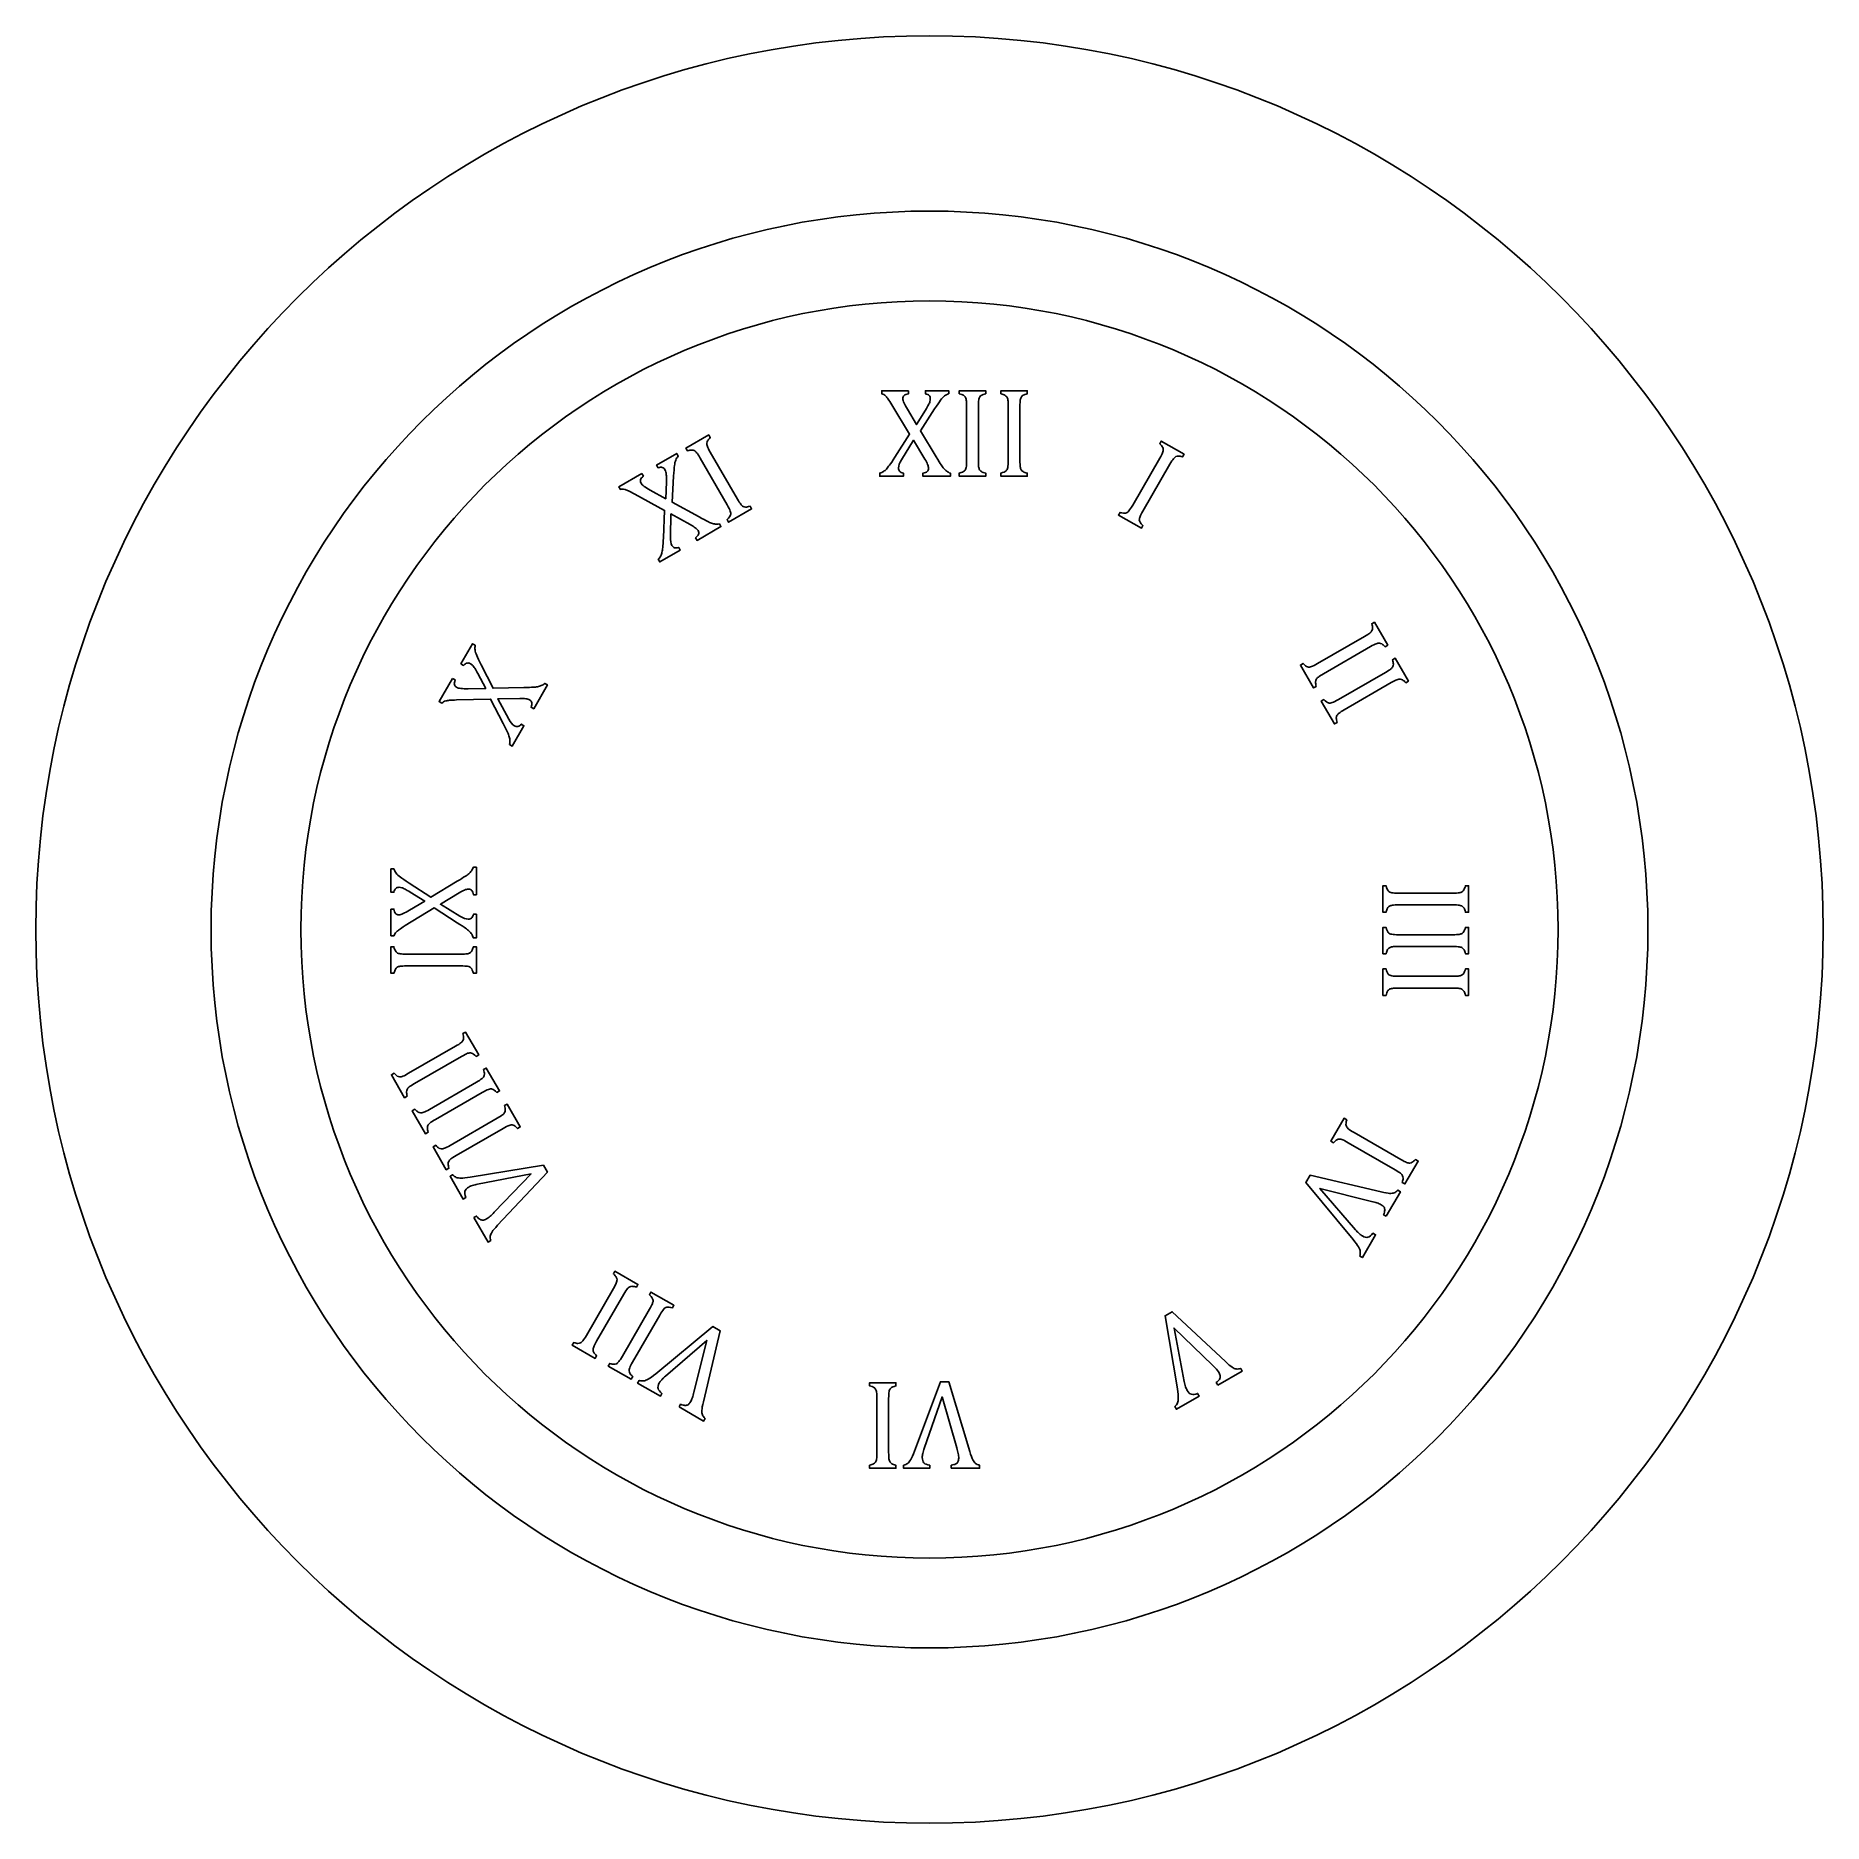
# Model space of a CAD drawing. Header units: centimetres. Extents: x -9.9 to 9.9, y -9.9 to 9.9.
import ezdxf

# ---------------------------------------------------------------- set-up
doc = ezdxf.new("R2010")
doc.units = ezdxf.units.CM
doc.header["$MEASUREMENT"] = 0
doc.layers.add('Camada 1', color=7, linetype='Continuous')

msp = doc.modelspace()

# ---------------------------------------------------------------- linework, layer by layer
at = {"layer": 'Camada 1'}
for points, knots in [([(-9.93944, 0), (-9.93944, 5.48942), (-5.48942, 9.93944), (0, 9.93944), (0, 9.93944), (5.48942, 9.93944), (9.93944, 5.48941), (9.93944, 0), (9.93944, 0), (9.93944, -5.48942), (5.48941, -9.93944), (0, -9.93944), (0, -9.93944), (-5.48942, -9.93944), (-9.93944, -5.48942), (-9.93944, 0)], [0, 0, 0, 0, 0.2, 0.2, 0.2, 0.2, 0.4, 0.4, 0.4, 0.4, 0.6, 0.6, 0.6, 0.6, 1, 1, 1, 1]), ([(0, -7.98968), (4.41254, -7.98968), (7.98968, -4.41257), (7.98968, 0), (7.98968, 0), (7.98968, 4.41257), (4.41256, 7.98968), (0, 7.98968), (0, 7.98968), (-4.41256, 7.98968), (-7.98968, 4.41254), (-7.98968, 0), (-7.98968, 0), (-7.98968, -4.41254), (-4.41254, -7.98968), (0, -7.98968)], [0, 0, 0, 0, 0.2, 0.2, 0.2, 0.2, 0.4, 0.4, 0.4, 0.4, 0.6, 0.6, 0.6, 0.6, 1, 1, 1, 1]), ([(0, -6.99098), (3.86109, -6.99098), (6.99109, -3.86109), (6.99109, 0), (6.99109, 0), (6.99109, 3.86109), (3.86107, 6.99098), (0, 6.99098), (0, 6.99098), (-3.86093, 6.99098), (-6.99109, 3.86109), (-6.99109, 0), (-6.99109, 0), (-6.99109, -3.86109), (-3.86093, -6.99098), (0, -6.99098)], [0, 0, 0, 0, 0.2, 0.2, 0.2, 0.2, 0.4, 0.4, 0.4, 0.4, 0.6, 0.6, 0.6, 0.6, 1, 1, 1, 1]), ([(-0.23336, 5.99197), (-0.23336, 5.99197), (-0.23336, 5.95784), (-0.23336, 5.95784), (-0.23336, 5.95784), (-0.25566, 5.95464), (-0.27154, 5.9485), (-0.2813, 5.93972), (-0.2813, 5.93972), (-0.29106, 5.93094), (-0.29609, 5.91882), (-0.29609, 5.9035), (-0.29609, 5.9035), (-0.29609, 5.89054), (-0.29162, 5.87424), (-0.2827, 5.85474), (-0.2827, 5.85474), (-0.27407, 5.83524), (-0.26153, 5.81198), (-0.24508, 5.78508), (-0.24508, 5.78508), (-0.24508, 5.78508), (-0.14419, 5.6158), (-0.14419, 5.6158), (-0.14419, 5.6158), (-0.14419, 5.6158), (-0.04442, 5.77672), (-0.04442, 5.77672), (-0.04442, 5.77672), (-0.02966, 5.80082), (-0.01852, 5.82006), (-0.01098, 5.83456), (-0.01098, 5.83456), (-0.00373, 5.84903), (0.00156, 5.86102), (0.00463, 5.87078), (0.00463, 5.87078), (0.0077, 5.88054), (0.00908, 5.89057), (0.00908, 5.90073), (0.00908, 5.90073), (0.00908, 5.91507), (0.0049, 5.92735), (-0.00346, 5.93737), (-0.00346, 5.93737), (-0.01182, 5.94727), (-0.02574, 5.95409), (-0.04526, 5.95785), (-0.04526, 5.95785), (-0.04526, 5.95785), (-0.04526, 5.99198), (-0.04526, 5.99198), (-0.04526, 5.99198), (-0.04526, 5.99198), (0.21331, 5.99197), (0.21331, 5.99197), (0.21331, 5.99197), (0.21331, 5.99197), (0.21331, 5.95784), (0.21331, 5.95784), (0.21331, 5.95784), (0.19603, 5.95228), (0.18071, 5.94406), (0.16706, 5.93347), (0.16706, 5.93347), (0.15312, 5.92289), (0.13864, 5.90728), (0.12303, 5.8868), (0.12303, 5.8868), (0.10742, 5.86632), (0.08541, 5.83399), (0.05643, 5.78996), (0.05643, 5.78996), (0.05643, 5.78996), (-0.10102, 5.54612), (-0.10102, 5.54612), (-0.10102, 5.54612), (-0.10102, 5.54612), (0.07593, 5.25492), (0.07593, 5.25492), (0.07593, 5.25492), (0.10101, 5.21367), (0.11911, 5.1847), (0.12998, 5.16827), (0.12998, 5.16827), (0.14085, 5.15171), (0.15115, 5.13776), (0.16065, 5.12647), (0.16065, 5.12647), (0.17012, 5.11504), (0.18044, 5.10514), (0.19129, 5.09678), (0.19129, 5.09678), (0.20216, 5.08842), (0.21582, 5.0813), (0.23198, 5.07519), (0.23198, 5.07519), (0.23198, 5.07519), (0.23198, 5.04106), (0.23198, 5.04106), (0.23198, 5.04106), (0.23198, 5.04106), (-0.07369, 5.04105), (-0.07369, 5.04105), (-0.07369, 5.04105), (-0.07369, 5.04105), (-0.07369, 5.07518), (-0.07369, 5.07518), (-0.07369, 5.07518), (-0.05252, 5.0788), (-0.03662, 5.08478), (-0.0263, 5.09301), (-0.0263, 5.09301), (-0.01627, 5.10111), (-0.01098, 5.11336), (-0.01098, 5.12952), (-0.01098, 5.12952), (-0.01098, 5.14262), (-0.01431, 5.15683), (-0.02101, 5.1727), (-0.02101, 5.1727), (-0.02797, 5.1886), (-0.03829, 5.2081), (-0.0522, 5.23123), (-0.0522, 5.23123), (-0.0522, 5.23123), (-0.17817, 5.44163), (-0.17817, 5.44163), (-0.17817, 5.44163), (-0.17817, 5.44163), (-0.31136, 5.22359), (-0.31136, 5.22359), (-0.31136, 5.22359), (-0.33366, 5.18695), (-0.3448, 5.1567), (-0.3448, 5.13302), (-0.3448, 5.13302), (-0.3448, 5.11767), (-0.34062, 5.10516), (-0.33226, 5.0954), (-0.33226, 5.0954), (-0.3239, 5.08564), (-0.30996, 5.07881), (-0.29046, 5.07519), (-0.29046, 5.07519), (-0.29046, 5.07519), (-0.29046, 5.04106), (-0.29046, 5.04106), (-0.29046, 5.04106), (-0.29046, 5.04106), (-0.5538, 5.04105), (-0.5538, 5.04105), (-0.5538, 5.04105), (-0.5538, 5.04105), (-0.5538, 5.07518), (-0.5538, 5.07518), (-0.5538, 5.07518), (-0.53652, 5.08018), (-0.52231, 5.08648), (-0.51118, 5.09357), (-0.51118, 5.09357), (-0.50004, 5.10079), (-0.48946, 5.11), (-0.47914, 5.12114), (-0.47914, 5.12114), (-0.46911, 5.13228), (-0.45768, 5.14649), (-0.44514, 5.16363), (-0.44514, 5.16363), (-0.4326, 5.18078), (-0.41254, 5.21086), (-0.38524, 5.25348), (-0.38524, 5.25348), (-0.38524, 5.25348), (-0.22083, 5.50983), (-0.22083, 5.50983), (-0.22083, 5.50983), (-0.22083, 5.50983), (-0.41728, 5.83307), (-0.41728, 5.83307), (-0.41728, 5.83307), (-0.43567, 5.86289), (-0.44988, 5.88435), (-0.45935, 5.89787), (-0.45935, 5.89787), (-0.46882, 5.91139), (-0.47774, 5.92224), (-0.48581, 5.9306), (-0.48581, 5.9306), (-0.49391, 5.93896), (-0.50116, 5.94481), (-0.50782, 5.94843), (-0.50782, 5.94843), (-0.51422, 5.95176), (-0.52176, 5.95499), (-0.53012, 5.95777), (-0.53012, 5.95777), (-0.53012, 5.95777), (-0.53012, 5.9919), (-0.53012, 5.9919), (-0.53012, 5.9919), (-0.53012, 5.9919), (-0.23336, 5.99191), (-0.23336, 5.99191), (-0.23336, 5.99191), (-0.23336, 5.99191), (-0.23336, 5.99197), (-0.23336, 5.99197)], [0, 0, 0, 0, 0.01886792, 0.01886792, 0.01886792, 0.01886792, 0.03773585, 0.03773585, 0.03773585, 0.03773585, 0.05660377, 0.05660377, 0.05660377, 0.05660377, 0.0754717, 0.0754717, 0.0754717, 0.0754717, 0.09433962, 0.09433962, 0.09433962, 0.09433962, 0.11320755, 0.11320755, 0.11320755, 0.11320755, 0.13207547, 0.13207547, 0.13207547, 0.13207547, 0.1509434, 0.1509434, 0.1509434, 0.1509434, 0.16981132, 0.16981132, 0.16981132, 0.16981132, 0.18867925, 0.18867925, 0.18867925, 0.18867925, 0.20754717, 0.20754717, 0.20754717, 0.20754717, 0.22641509, 0.22641509, 0.22641509, 0.22641509, 0.24528302, 0.24528302, 0.24528302, 0.24528302, 0.26415094, 0.26415094, 0.26415094, 0.26415094, 0.28301887, 0.28301887, 0.28301887, 0.28301887, 0.30188679, 0.30188679, 0.30188679, 0.30188679, 0.32075472, 0.32075472, 0.32075472, 0.32075472, 0.33962264, 0.33962264, 0.33962264, 0.33962264, 0.35849057, 0.35849057, 0.35849057, 0.35849057, 0.37735849, 0.37735849, 0.37735849, 0.37735849, 0.39622642, 0.39622642, 0.39622642, 0.39622642, 0.41509434, 0.41509434, 0.41509434, 0.41509434, 0.43396226, 0.43396226, 0.43396226, 0.43396226, 0.45283019, 0.45283019, 0.45283019, 0.45283019, 0.47169811, 0.47169811, 0.47169811, 0.47169811, 0.49056604, 0.49056604, 0.49056604, 0.49056604, 0.50943396, 0.50943396, 0.50943396, 0.50943396, 0.52830189, 0.52830189, 0.52830189, 0.52830189, 0.54716981, 0.54716981, 0.54716981, 0.54716981, 0.56603774, 0.56603774, 0.56603774, 0.56603774, 0.58490566, 0.58490566, 0.58490566, 0.58490566, 0.60377358, 0.60377358, 0.60377358, 0.60377358, 0.62264151, 0.62264151, 0.62264151, 0.62264151, 0.64150943, 0.64150943, 0.64150943, 0.64150943, 0.66037736, 0.66037736, 0.66037736, 0.66037736, 0.67924528, 0.67924528, 0.67924528, 0.67924528, 0.69811321, 0.69811321, 0.69811321, 0.69811321, 0.71698113, 0.71698113, 0.71698113, 0.71698113, 0.73584906, 0.73584906, 0.73584906, 0.73584906, 0.75471698, 0.75471698, 0.75471698, 0.75471698, 0.77358491, 0.77358491, 0.77358491, 0.77358491, 0.79245283, 0.79245283, 0.79245283, 0.79245283, 0.81132075, 0.81132075, 0.81132075, 0.81132075, 0.83018868, 0.83018868, 0.83018868, 0.83018868, 0.8490566, 0.8490566, 0.8490566, 0.8490566, 0.86792453, 0.86792453, 0.86792453, 0.86792453, 0.88679245, 0.88679245, 0.88679245, 0.88679245, 0.90566038, 0.90566038, 0.90566038, 0.90566038, 0.9245283, 0.9245283, 0.9245283, 0.9245283, 0.94339623, 0.94339623, 0.94339623, 0.94339623, 0.96226415, 0.96226415, 0.96226415, 0.96226415, 1, 1, 1, 1]), ([(0.54351, 5.21523), (0.54351, 5.18417), (0.54465, 5.16131), (0.54658, 5.14694), (0.54658, 5.14694), (0.54883, 5.1326), (0.55216, 5.12117), (0.55716, 5.11281), (0.55716, 5.11281), (0.5619, 5.10445), (0.56915, 5.09749), (0.57862, 5.09191), (0.57862, 5.09191), (0.58809, 5.08635), (0.6037, 5.08077), (0.6249, 5.07519), (0.6249, 5.07519), (0.6249, 5.07519), (0.6249, 5.04106), (0.6249, 5.04106), (0.6249, 5.04106), (0.6249, 5.04106), (0.33091, 5.04105), (0.33091, 5.04105), (0.33091, 5.04105), (0.33091, 5.04105), (0.33091, 5.07518), (0.33091, 5.07518), (0.33091, 5.07518), (0.35988, 5.08269), (0.37912, 5.09079), (0.38885, 5.1), (0.38885, 5.1), (0.39861, 5.10892), (0.40499, 5.12188), (0.40809, 5.13858), (0.40809, 5.13858), (0.41087, 5.1553), (0.41256, 5.18081), (0.41256, 5.2152), (0.41256, 5.2152), (0.41256, 5.2152), (0.41256, 5.81779), (0.41256, 5.81779), (0.41256, 5.81779), (0.41256, 5.84983), (0.41142, 5.87325), (0.40894, 5.88775), (0.40894, 5.88775), (0.40669, 5.90254), (0.4028, 5.91381), (0.39751, 5.92201), (0.39751, 5.92201), (0.39222, 5.93011), (0.38497, 5.93651), (0.37632, 5.94151), (0.37632, 5.94151), (0.3674, 5.94625), (0.35235, 5.95183), (0.33092, 5.95781), (0.33092, 5.95781), (0.33092, 5.95781), (0.33092, 5.99194), (0.33092, 5.99194), (0.33092, 5.99194), (0.33092, 5.99194), (0.62489, 5.99194), (0.62489, 5.99194), (0.62489, 5.99194), (0.62489, 5.99194), (0.62489, 5.95781), (0.62489, 5.95781), (0.62489, 5.95781), (0.60452, 5.95265), (0.58978, 5.94765), (0.58086, 5.94249), (0.58086, 5.94249), (0.57165, 5.93733), (0.5644, 5.93093), (0.55911, 5.92339), (0.55911, 5.92339), (0.55384, 5.91558), (0.5499, 5.90415), (0.54744, 5.88884), (0.54744, 5.88884), (0.54466, 5.87349), (0.54352, 5.84981), (0.54352, 5.81777), (0.54352, 5.81777), (0.54352, 5.81777), (0.54353, 5.21523), (0.54353, 5.21523), (0.54353, 5.21523), (0.54353, 5.21523), (0.54351, 5.21523), (0.54351, 5.21523)], [0, 0, 0, 0, 0.04, 0.04, 0.04, 0.04, 0.08, 0.08, 0.08, 0.08, 0.12, 0.12, 0.12, 0.12, 0.16, 0.16, 0.16, 0.16, 0.2, 0.2, 0.2, 0.2, 0.24, 0.24, 0.24, 0.24, 0.28, 0.28, 0.28, 0.28, 0.32, 0.32, 0.32, 0.32, 0.36, 0.36, 0.36, 0.36, 0.4, 0.4, 0.4, 0.4, 0.44, 0.44, 0.44, 0.44, 0.48, 0.48, 0.48, 0.48, 0.52, 0.52, 0.52, 0.52, 0.56, 0.56, 0.56, 0.56, 0.6, 0.6, 0.6, 0.6, 0.64, 0.64, 0.64, 0.64, 0.68, 0.68, 0.68, 0.68, 0.72, 0.72, 0.72, 0.72, 0.76, 0.76, 0.76, 0.76, 0.8, 0.8, 0.8, 0.8, 0.84, 0.84, 0.84, 0.84, 0.88, 0.88, 0.88, 0.88, 0.92, 0.92, 0.92, 0.92, 1, 1, 1, 1]), ([(1.00608, 5.21523), (1.00608, 5.18417), (1.00719, 5.16131), (1.00915, 5.14694), (1.00915, 5.14694), (1.01137, 5.1326), (1.01471, 5.12117), (1.01973, 5.11281), (1.01973, 5.11281), (1.02447, 5.10445), (1.03169, 5.09749), (1.04119, 5.09191), (1.04119, 5.09191), (1.05066, 5.08635), (1.06627, 5.08077), (1.08744, 5.07519), (1.08744, 5.07519), (1.08744, 5.07519), (1.08744, 5.04106), (1.08744, 5.04106), (1.08744, 5.04106), (1.08744, 5.04106), (0.79346, 5.04105), (0.79346, 5.04105), (0.79346, 5.04105), (0.79346, 5.04105), (0.79346, 5.07518), (0.79346, 5.07518), (0.79346, 5.07518), (0.82246, 5.08269), (0.84167, 5.09079), (0.85143, 5.1), (0.85143, 5.1), (0.86117, 5.10892), (0.86757, 5.12188), (0.87067, 5.13858), (0.87067, 5.13858), (0.87345, 5.1553), (0.87512, 5.18081), (0.87512, 5.2152), (0.87512, 5.2152), (0.87512, 5.2152), (0.87512, 5.81779), (0.87512, 5.81779), (0.87512, 5.81779), (0.87512, 5.84983), (0.87401, 5.87325), (0.8715, 5.88775), (0.8715, 5.88775), (0.86928, 5.90254), (0.86539, 5.91381), (0.86007, 5.92201), (0.86007, 5.92201), (0.85478, 5.93011), (0.84753, 5.93651), (0.83888, 5.94151), (0.83888, 5.94151), (0.82996, 5.94625), (0.81494, 5.95183), (0.79345, 5.95781), (0.79345, 5.95781), (0.79345, 5.95781), (0.79345, 5.99194), (0.79345, 5.99194), (0.79345, 5.99194), (0.79345, 5.99194), (1.08741, 5.99194), (1.08741, 5.99194), (1.08741, 5.99194), (1.08741, 5.99194), (1.08741, 5.95781), (1.08741, 5.95781), (1.08741, 5.95781), (1.06706, 5.95265), (1.0523, 5.94765), (1.04338, 5.94249), (1.04338, 5.94249), (1.03417, 5.93733), (1.02695, 5.93093), (1.02166, 5.92339), (1.02166, 5.92339), (1.01637, 5.91558), (1.01245, 5.90415), (1.00997, 5.88884), (1.00997, 5.88884), (1.00719, 5.87349), (1.00608, 5.84981), (1.00608, 5.81777), (1.00608, 5.81777), (1.00608, 5.81777), (1.00608, 5.21523), (1.00608, 5.21523)], [0, 0, 0, 0, 0.04166667, 0.04166667, 0.04166667, 0.04166667, 0.08333333, 0.08333333, 0.08333333, 0.08333333, 0.125, 0.125, 0.125, 0.125, 0.16666667, 0.16666667, 0.16666667, 0.16666667, 0.20833333, 0.20833333, 0.20833333, 0.20833333, 0.25, 0.25, 0.25, 0.25, 0.29166667, 0.29166667, 0.29166667, 0.29166667, 0.33333333, 0.33333333, 0.33333333, 0.33333333, 0.375, 0.375, 0.375, 0.375, 0.41666667, 0.41666667, 0.41666667, 0.41666667, 0.45833333, 0.45833333, 0.45833333, 0.45833333, 0.5, 0.5, 0.5, 0.5, 0.54166667, 0.54166667, 0.54166667, 0.54166667, 0.58333333, 0.58333333, 0.58333333, 0.58333333, 0.625, 0.625, 0.625, 0.625, 0.66666667, 0.66666667, 0.66666667, 0.66666667, 0.70833333, 0.70833333, 0.70833333, 0.70833333, 0.75, 0.75, 0.75, 0.75, 0.79166667, 0.79166667, 0.79166667, 0.79166667, 0.83333333, 0.83333333, 0.83333333, 0.83333333, 0.875, 0.875, 0.875, 0.875, 0.91666667, 0.91666667, 0.91666667, 0.91666667, 1, 1, 1, 1]), ([(-2.13675, 4.78705), (-2.12117, 4.76004), (-2.10889, 4.74093), (-2.09997, 4.72937), (-2.09997, 4.72937), (-2.09079, 4.71794), (-2.0823, 4.70987), (-2.07364, 4.70513), (-2.07364, 4.70513), (-2.06541, 4.70024), (-2.05567, 4.69788), (-2.04467, 4.69775), (-2.04467, 4.69775), (-2.03353, 4.69775), (-2.01736, 4.70069), (-1.99617, 4.70653), (-1.99617, 4.70653), (-1.99617, 4.70653), (-1.97902, 4.67698), (-1.97902, 4.67698), (-1.97902, 4.67698), (-1.97902, 4.67698), (-2.23358, 4.52985), (-2.23358, 4.52985), (-2.23358, 4.52985), (-2.23358, 4.52985), (-2.2507, 4.55954), (-2.2507, 4.55954), (-2.2507, 4.55954), (-2.22953, 4.58031), (-2.21699, 4.59703), (-2.21294, 4.60984), (-2.21294, 4.60984), (-2.20905, 4.62265), (-2.20987, 4.63685), (-2.21572, 4.65302), (-2.21572, 4.65302), (-2.22157, 4.66892), (-2.233, 4.69176), (-2.25014, 4.72157), (-2.25014, 4.72157), (-2.25014, 4.72157), (-2.5515, 5.24335), (-2.5515, 5.24335), (-2.5515, 5.24335), (-2.5674, 5.27108), (-2.58008, 5.29087), (-2.58941, 5.3023), (-2.58941, 5.3023), (-2.59888, 5.31373), (-2.6078, 5.3218), (-2.61658, 5.32598), (-2.61658, 5.32598), (-2.62523, 5.33045), (-2.63455, 5.33254), (-2.6446, 5.33238), (-2.6446, 5.33238), (-2.65463, 5.33212), (-2.6705, 5.32931), (-2.69199, 5.32389), (-2.69199, 5.32389), (-2.69199, 5.32389), (-2.70911, 5.35358), (-2.70911, 5.35358), (-2.70911, 5.35358), (-2.70911, 5.35358), (-2.45455, 5.50042), (-2.45455, 5.50042), (-2.45455, 5.50042), (-2.45455, 5.50042), (-2.43743, 5.47087), (-2.43743, 5.47087), (-2.43743, 5.47087), (-2.45262, 5.45624), (-2.46291, 5.44441), (-2.46807, 5.4355), (-2.46807, 5.4355), (-2.47352, 5.42658), (-2.47643, 5.41738), (-2.47728, 5.40806), (-2.47728, 5.40806), (-2.47813, 5.39872), (-2.47575, 5.38687), (-2.47016, 5.37239), (-2.47016, 5.37239), (-2.46487, 5.35776), (-2.45399, 5.33657), (-2.43812, 5.30886), (-2.43812, 5.30886), (-2.43812, 5.30886), (-2.13675, 4.78705), (-2.13675, 4.78705)], [0, 0, 0, 0, 0.04166667, 0.04166667, 0.04166667, 0.04166667, 0.08333333, 0.08333333, 0.08333333, 0.08333333, 0.125, 0.125, 0.125, 0.125, 0.16666667, 0.16666667, 0.16666667, 0.16666667, 0.20833333, 0.20833333, 0.20833333, 0.20833333, 0.25, 0.25, 0.25, 0.25, 0.29166667, 0.29166667, 0.29166667, 0.29166667, 0.33333333, 0.33333333, 0.33333333, 0.33333333, 0.375, 0.375, 0.375, 0.375, 0.41666667, 0.41666667, 0.41666667, 0.41666667, 0.45833333, 0.45833333, 0.45833333, 0.45833333, 0.5, 0.5, 0.5, 0.5, 0.54166667, 0.54166667, 0.54166667, 0.54166667, 0.58333333, 0.58333333, 0.58333333, 0.58333333, 0.625, 0.625, 0.625, 0.625, 0.66666667, 0.66666667, 0.66666667, 0.66666667, 0.70833333, 0.70833333, 0.70833333, 0.70833333, 0.75, 0.75, 0.75, 0.75, 0.79166667, 0.79166667, 0.79166667, 0.79166667, 0.83333333, 0.83333333, 0.83333333, 0.83333333, 0.875, 0.875, 0.875, 0.875, 0.91666667, 0.91666667, 0.91666667, 0.91666667, 1, 1, 1, 1]), ([(2.37292, 4.65302), (2.35731, 4.62627), (2.34702, 4.60592), (2.34143, 4.59256), (2.34143, 4.59256), (2.33616, 4.57891), (2.33336, 4.56748), (2.33349, 4.55774), (2.33349, 4.55774), (2.33336, 4.54798), (2.33627, 4.5385), (2.34159, 4.52874), (2.34159, 4.52874), (2.34717, 4.51927), (2.35773, 4.50673), (2.3735, 4.49112), (2.3735, 4.49112), (2.3735, 4.49112), (2.35635, 4.46159), (2.35635, 4.46159), (2.35635, 4.46159), (2.35635, 4.46159), (2.10182, 4.60843), (2.10182, 4.60843), (2.10182, 4.60843), (2.10182, 4.60843), (2.11881, 4.63825), (2.11881, 4.63825), (2.11881, 4.63825), (2.14752, 4.63018), (2.16842, 4.62767), (2.18123, 4.63074), (2.18123, 4.63074), (2.19433, 4.63352), (2.20631, 4.64161), (2.21732, 4.65442), (2.21732, 4.65442), (2.22817, 4.66752), (2.24224, 4.68897), (2.25955, 4.7185), (2.25955, 4.7185), (2.25955, 4.7185), (2.56078, 5.24044), (2.56078, 5.24044), (2.56078, 5.24044), (2.57679, 5.2683), (2.58753, 5.28894), (2.59282, 5.30286), (2.59282, 5.30286), (2.59811, 5.3168), (2.60049, 5.3285), (2.59981, 5.33826), (2.59981, 5.33826), (2.59939, 5.348), (2.59645, 5.3572), (2.59118, 5.36583), (2.59118, 5.36583), (2.58615, 5.37419), (2.57557, 5.38673), (2.56022, 5.40261), (2.56022, 5.40261), (2.56022, 5.40261), (2.57723, 5.43214), (2.57723, 5.43214), (2.57723, 5.43214), (2.57723, 5.43214), (2.83194, 5.28501), (2.83194, 5.28501), (2.83194, 5.28501), (2.83194, 5.28501), (2.81479, 5.25546), (2.81479, 5.25546), (2.81479, 5.25546), (2.79458, 5.26131), (2.77926, 5.26438), (2.76896, 5.26438), (2.76896, 5.26438), (2.75838, 5.26438), (2.74904, 5.26242), (2.74054, 5.25853), (2.74054, 5.25853), (2.73221, 5.25464), (2.723, 5.24654), (2.7131, 5.23456), (2.7131, 5.23456), (2.7032, 5.22257), (2.69024, 5.20278), (2.67421, 5.17492), (2.67421, 5.17492), (2.67421, 5.17492), (2.37292, 4.65302), (2.37292, 4.65302)], [0, 0, 0, 0, 0.04166667, 0.04166667, 0.04166667, 0.04166667, 0.08333333, 0.08333333, 0.08333333, 0.08333333, 0.125, 0.125, 0.125, 0.125, 0.16666667, 0.16666667, 0.16666667, 0.16666667, 0.20833333, 0.20833333, 0.20833333, 0.20833333, 0.25, 0.25, 0.25, 0.25, 0.29166667, 0.29166667, 0.29166667, 0.29166667, 0.33333333, 0.33333333, 0.33333333, 0.33333333, 0.375, 0.375, 0.375, 0.375, 0.41666667, 0.41666667, 0.41666667, 0.41666667, 0.45833333, 0.45833333, 0.45833333, 0.45833333, 0.5, 0.5, 0.5, 0.5, 0.54166667, 0.54166667, 0.54166667, 0.54166667, 0.58333333, 0.58333333, 0.58333333, 0.58333333, 0.625, 0.625, 0.625, 0.625, 0.66666667, 0.66666667, 0.66666667, 0.66666667, 0.70833333, 0.70833333, 0.70833333, 0.70833333, 0.75, 0.75, 0.75, 0.75, 0.79166667, 0.79166667, 0.79166667, 0.79166667, 0.83333333, 0.83333333, 0.83333333, 0.83333333, 0.875, 0.875, 0.875, 0.875, 0.91666667, 0.91666667, 0.91666667, 0.91666667, 1, 1, 1, 1]), ([(-3.19773, 5.0713), (-3.19773, 5.0713), (-3.18072, 5.04177), (-3.18072, 5.04177), (-3.18072, 5.04177), (-3.19842, 5.02783), (-3.2093, 5.0146), (-3.21332, 5.00206), (-3.21332, 5.00206), (-3.21734, 4.98952), (-3.21554, 4.97655), (-3.20774, 4.96348), (-3.20774, 4.96348), (-3.20134, 4.95205), (-3.18935, 4.94033), (-3.17207, 4.92781), (-3.17207, 4.92781), (-3.15466, 4.91527), (-3.13222, 4.90146), (-3.10463, 4.8863), (-3.10463, 4.8863), (-3.10463, 4.8863), (-2.93241, 4.79015), (-2.93241, 4.79015), (-2.93241, 4.79015), (-2.93241, 4.79015), (-2.92656, 4.97935), (-2.92656, 4.97935), (-2.92656, 4.97935), (-2.92587, 5.00777), (-2.92571, 5.02994), (-2.92656, 5.04608), (-2.92656, 5.04608), (-2.92741, 5.06238), (-2.92878, 5.07534), (-2.93116, 5.08521), (-2.93116, 5.08521), (-2.93338, 5.09524), (-2.93701, 5.10471), (-2.94217, 5.11349), (-2.94217, 5.11349), (-2.94942, 5.1259), (-2.95918, 5.13452), (-2.9713, 5.13897), (-2.9713, 5.13897), (-2.98355, 5.14342), (-2.99903, 5.1423), (-3.01784, 5.13577), (-3.01784, 5.13577), (-3.01784, 5.13577), (-3.03496, 5.16546), (-3.03496, 5.16546), (-3.03496, 5.16546), (-3.03496, 5.16546), (-2.81107, 5.29463), (-2.81107, 5.29463), (-2.81107, 5.29463), (-2.81107, 5.29463), (-2.79395, 5.26494), (-2.79395, 5.26494), (-2.79395, 5.26494), (-2.80607, 5.25155), (-2.81541, 5.23679), (-2.82181, 5.22078), (-2.82181, 5.22078), (-2.82848, 5.20477), (-2.83337, 5.18384), (-2.83657, 5.15836), (-2.83657, 5.15836), (-2.83977, 5.13288), (-2.84284, 5.09385), (-2.84578, 5.04118), (-2.84578, 5.04118), (-2.84578, 5.04118), (-2.86025, 4.75138), (-2.86025, 4.75138), (-2.86025, 4.75138), (-2.86025, 4.75138), (-2.5614, 4.58766), (-2.5614, 4.58766), (-2.5614, 4.58766), (-2.51904, 4.5644), (-2.48909, 4.54837), (-2.47126, 4.53961), (-2.47126, 4.53961), (-2.45359, 4.53069), (-2.43782, 4.52371), (-2.4239, 4.51871), (-2.4239, 4.51871), (-2.40996, 4.51371), (-2.39604, 4.51006), (-2.38252, 4.50839), (-2.38252, 4.50839), (-2.36874, 4.50659), (-2.35352, 4.50715), (-2.3364, 4.51006), (-2.3364, 4.51006), (-2.3364, 4.51006), (-2.31939, 4.48053), (-2.31939, 4.48053), (-2.31939, 4.48053), (-2.31939, 4.48053), (-2.58411, 4.32755), (-2.58411, 4.32755), (-2.58411, 4.32755), (-2.58411, 4.32755), (-2.60126, 4.3571), (-2.60126, 4.3571), (-2.60126, 4.3571), (-2.58467, 4.37102), (-2.5738, 4.38411), (-2.56906, 4.3961), (-2.56906, 4.3961), (-2.56432, 4.40835), (-2.56599, 4.42145), (-2.57409, 4.43552), (-2.57409, 4.43552), (-2.58063, 4.44682), (-2.59065, 4.45753), (-2.60446, 4.46798), (-2.60446, 4.46798), (-2.61824, 4.4783), (-2.63692, 4.48999), (-2.66047, 4.50309), (-2.66047, 4.50309), (-2.66047, 4.50309), (-2.87505, 4.62221), (-2.87505, 4.62221), (-2.87505, 4.62221), (-2.87505, 4.62221), (-2.88116, 4.36681), (-2.88116, 4.36681), (-2.88116, 4.36681), (-2.88214, 4.32389), (-2.87671, 4.29214), (-2.86486, 4.27164), (-2.86486, 4.27164), (-2.85719, 4.25841), (-2.84729, 4.24963), (-2.83517, 4.24531), (-2.83517, 4.24531), (-2.82305, 4.24113), (-2.8076, 4.24224), (-2.78892, 4.2488), (-2.78892, 4.2488), (-2.78892, 4.2488), (-2.77177, 4.21911), (-2.77177, 4.21911), (-2.77177, 4.21911), (-2.77177, 4.21911), (-2.99987, 4.08759), (-2.99987, 4.08759), (-2.99987, 4.08759), (-2.99987, 4.08759), (-3.01686, 4.11712), (-3.01686, 4.11712), (-3.01686, 4.11712), (-3.00461, 4.13008), (-2.9954, 4.14247), (-2.98929, 4.15432), (-2.98929, 4.15432), (-2.98328, 4.16615), (-2.97857, 4.17953), (-2.97537, 4.19417), (-2.97537, 4.19417), (-2.97217, 4.20893), (-2.96923, 4.22693), (-2.96701, 4.24809), (-2.96701, 4.24809), (-2.96479, 4.26926), (-2.96256, 4.30521), (-2.96005, 4.35593), (-2.96005, 4.35593), (-2.96005, 4.35593), (-2.94584, 4.6601), (-2.94584, 4.6601), (-2.94584, 4.6601), (-2.94584, 4.6601), (-3.27771, 4.84179), (-3.27771, 4.84179), (-3.27771, 4.84179), (-3.30864, 4.85835), (-3.3315, 4.86992), (-3.34655, 4.87674), (-3.34655, 4.87674), (-3.3616, 4.88373), (-3.3747, 4.88873), (-3.38584, 4.89179), (-3.38584, 4.89179), (-3.39714, 4.89512), (-3.40632, 4.89653), (-3.4137, 4.89624), (-3.4137, 4.89624), (-3.42108, 4.89611), (-3.42905, 4.89513), (-3.43767, 4.89333), (-3.43767, 4.89333), (-3.43767, 4.89333), (-3.45482, 4.92302), (-3.45482, 4.92302), (-3.45482, 4.92302), (-3.45482, 4.92302), (-3.19773, 5.0713), (-3.19773, 5.0713)], [0, 0, 0, 0, 0.01923077, 0.01923077, 0.01923077, 0.01923077, 0.03846154, 0.03846154, 0.03846154, 0.03846154, 0.05769231, 0.05769231, 0.05769231, 0.05769231, 0.07692308, 0.07692308, 0.07692308, 0.07692308, 0.09615385, 0.09615385, 0.09615385, 0.09615385, 0.11538462, 0.11538462, 0.11538462, 0.11538462, 0.13461538, 0.13461538, 0.13461538, 0.13461538, 0.15384615, 0.15384615, 0.15384615, 0.15384615, 0.17307692, 0.17307692, 0.17307692, 0.17307692, 0.19230769, 0.19230769, 0.19230769, 0.19230769, 0.21153846, 0.21153846, 0.21153846, 0.21153846, 0.23076923, 0.23076923, 0.23076923, 0.23076923, 0.25, 0.25, 0.25, 0.25, 0.26923077, 0.26923077, 0.26923077, 0.26923077, 0.28846154, 0.28846154, 0.28846154, 0.28846154, 0.30769231, 0.30769231, 0.30769231, 0.30769231, 0.32692308, 0.32692308, 0.32692308, 0.32692308, 0.34615385, 0.34615385, 0.34615385, 0.34615385, 0.36538462, 0.36538462, 0.36538462, 0.36538462, 0.38461538, 0.38461538, 0.38461538, 0.38461538, 0.40384615, 0.40384615, 0.40384615, 0.40384615, 0.42307692, 0.42307692, 0.42307692, 0.42307692, 0.44230769, 0.44230769, 0.44230769, 0.44230769, 0.46153846, 0.46153846, 0.46153846, 0.46153846, 0.48076923, 0.48076923, 0.48076923, 0.48076923, 0.5, 0.5, 0.5, 0.5, 0.51923077, 0.51923077, 0.51923077, 0.51923077, 0.53846154, 0.53846154, 0.53846154, 0.53846154, 0.55769231, 0.55769231, 0.55769231, 0.55769231, 0.57692308, 0.57692308, 0.57692308, 0.57692308, 0.59615385, 0.59615385, 0.59615385, 0.59615385, 0.61538462, 0.61538462, 0.61538462, 0.61538462, 0.63461538, 0.63461538, 0.63461538, 0.63461538, 0.65384615, 0.65384615, 0.65384615, 0.65384615, 0.67307692, 0.67307692, 0.67307692, 0.67307692, 0.69230769, 0.69230769, 0.69230769, 0.69230769, 0.71153846, 0.71153846, 0.71153846, 0.71153846, 0.73076923, 0.73076923, 0.73076923, 0.73076923, 0.75, 0.75, 0.75, 0.75, 0.76923077, 0.76923077, 0.76923077, 0.76923077, 0.78846154, 0.78846154, 0.78846154, 0.78846154, 0.80769231, 0.80769231, 0.80769231, 0.80769231, 0.82692308, 0.82692308, 0.82692308, 0.82692308, 0.84615385, 0.84615385, 0.84615385, 0.84615385, 0.86538462, 0.86538462, 0.86538462, 0.86538462, 0.88461538, 0.88461538, 0.88461538, 0.88461538, 0.90384615, 0.90384615, 0.90384615, 0.90384615, 0.92307692, 0.92307692, 0.92307692, 0.92307692, 0.94230769, 0.94230769, 0.94230769, 0.94230769, 0.96153846, 0.96153846, 0.96153846, 0.96153846, 1, 1, 1, 1]), ([(4.38203, 2.84454), (4.35502, 2.82893), (4.33591, 2.81652), (4.32432, 2.80776), (4.32432, 2.80776), (4.31289, 2.79855), (4.30482, 2.78993), (4.30008, 2.78141), (4.30008, 2.78141), (4.29519, 2.77318), (4.29286, 2.76344), (4.2927, 2.75244), (4.2927, 2.75244), (4.2927, 2.7413), (4.29564, 2.72513), (4.30148, 2.70381), (4.30148, 2.70381), (4.30148, 2.70381), (4.27195, 2.6868), (4.27195, 2.6868), (4.27195, 2.6868), (4.27195, 2.6868), (4.12482, 2.94149), (4.12482, 2.94149), (4.12482, 2.94149), (4.12482, 2.94149), (4.15448, 2.9585), (4.15448, 2.9585), (4.15448, 2.9585), (4.17525, 2.93717), (4.19197, 2.92463), (4.20478, 2.92074), (4.20478, 2.92074), (4.21759, 2.91685), (4.23179, 2.91783), (4.24796, 2.92339), (4.24796, 2.92339), (4.26386, 2.92924), (4.28672, 2.94067), (4.31654, 2.95794), (4.31654, 2.95794), (4.31654, 2.95794), (4.83832, 3.25917), (4.83832, 3.25917), (4.83832, 3.25917), (4.86605, 3.27518), (4.88584, 3.28788), (4.89727, 3.29722), (4.89727, 3.29722), (4.9087, 3.30656), (4.91677, 3.31548), (4.92098, 3.32423), (4.92098, 3.32423), (4.92543, 3.33301), (4.92752, 3.34235), (4.92738, 3.35238), (4.92738, 3.35238), (4.92709, 3.36241), (4.92431, 3.37828), (4.91889, 3.3999), (4.91889, 3.3999), (4.91889, 3.3999), (4.94842, 3.41689), (4.94842, 3.41689), (4.94842, 3.41689), (4.94842, 3.41689), (5.09542, 3.1622), (5.09542, 3.1622), (5.09542, 3.1622), (5.09542, 3.1622), (5.06589, 3.14519), (5.06589, 3.14519), (5.06589, 3.14519), (5.05123, 3.16038), (5.03941, 3.17054), (5.03049, 3.17586), (5.03049, 3.17586), (5.02157, 3.18118), (5.01237, 3.18422), (5.00305, 3.18507), (5.00305, 3.18507), (4.99368, 3.18576), (4.98186, 3.1834), (4.96736, 3.17795), (4.96736, 3.17795), (4.95273, 3.1725), (4.93154, 3.16178), (4.90383, 3.14575), (4.90383, 3.14575), (4.90383, 3.14575), (4.38203, 2.84454), (4.38203, 2.84454)], [0, 0, 0, 0, 0.04166667, 0.04166667, 0.04166667, 0.04166667, 0.08333333, 0.08333333, 0.08333333, 0.08333333, 0.125, 0.125, 0.125, 0.125, 0.16666667, 0.16666667, 0.16666667, 0.16666667, 0.20833333, 0.20833333, 0.20833333, 0.20833333, 0.25, 0.25, 0.25, 0.25, 0.29166667, 0.29166667, 0.29166667, 0.29166667, 0.33333333, 0.33333333, 0.33333333, 0.33333333, 0.375, 0.375, 0.375, 0.375, 0.41666667, 0.41666667, 0.41666667, 0.41666667, 0.45833333, 0.45833333, 0.45833333, 0.45833333, 0.5, 0.5, 0.5, 0.5, 0.54166667, 0.54166667, 0.54166667, 0.54166667, 0.58333333, 0.58333333, 0.58333333, 0.58333333, 0.625, 0.625, 0.625, 0.625, 0.66666667, 0.66666667, 0.66666667, 0.66666667, 0.70833333, 0.70833333, 0.70833333, 0.70833333, 0.75, 0.75, 0.75, 0.75, 0.79166667, 0.79166667, 0.79166667, 0.79166667, 0.83333333, 0.83333333, 0.83333333, 0.83333333, 0.875, 0.875, 0.875, 0.875, 0.91666667, 0.91666667, 0.91666667, 0.91666667, 1, 1, 1, 1]), ([(-5.30482, 2.79186), (-5.30482, 2.79186), (-5.27529, 2.77474), (-5.27529, 2.77474), (-5.27529, 2.77474), (-5.28365, 2.75384), (-5.28643, 2.73698), (-5.28365, 2.72415), (-5.28365, 2.72415), (-5.28087, 2.71119), (-5.27278, 2.701), (-5.25968, 2.69335), (-5.25968, 2.69335), (-5.24825, 2.68679), (-5.23211, 2.68248), (-5.21063, 2.68039), (-5.21063, 2.68039), (-5.18944, 2.67817), (-5.16311, 2.67748), (-5.13149, 2.67817), (-5.13149, 2.67817), (-5.13149, 2.67817), (-4.93448, 2.68095), (-4.93448, 2.68095), (-4.93448, 2.68095), (-4.93448, 2.68095), (-5.02394, 2.84772), (-5.02394, 2.84772), (-5.02394, 2.84772), (-5.03759, 2.87264), (-5.0486, 2.89188), (-5.05738, 2.90553), (-5.05738, 2.90553), (-5.0663, 2.91918), (-5.07394, 2.92979), (-5.08106, 2.93717), (-5.08106, 2.93717), (-5.08789, 2.94468), (-5.09582, 2.95095), (-5.10461, 2.95611), (-5.10461, 2.95611), (-5.11699, 2.96336), (-5.12982, 2.96587), (-5.14266, 2.96349), (-5.14266, 2.96349), (-5.15547, 2.96127), (-5.1683, 2.95262), (-5.18124, 2.93759), (-5.18124, 2.93759), (-5.18124, 2.93759), (-5.21093, 2.95474), (-5.21093, 2.95474), (-5.21093, 2.95474), (-5.21093, 2.95474), (-5.08163, 3.1785), (-5.08163, 3.1785), (-5.08163, 3.1785), (-5.08163, 3.1785), (-5.0521, 3.16149), (-5.0521, 3.16149), (-5.0521, 3.16149), (-5.05572, 3.14379), (-5.05655, 3.12638), (-5.05406, 3.10923), (-5.05406, 3.10923), (-5.05184, 3.09195), (-5.04557, 3.07147), (-5.03567, 3.04779), (-5.03567, 3.04779), (-5.02564, 3.02424), (-5.00879, 2.98884), (-4.98495, 2.94174), (-4.98495, 2.94174), (-4.98495, 2.94174), (-4.85261, 2.68356), (-4.85261, 2.68356), (-4.85261, 2.68356), (-4.85261, 2.68356), (-4.51196, 2.6911), (-4.51196, 2.6911), (-4.51196, 2.6911), (-4.46362, 2.69221), (-4.42962, 2.69332), (-4.40983, 2.69457), (-4.40983, 2.69457), (-4.39004, 2.69568), (-4.37289, 2.69764), (-4.35829, 2.70015), (-4.35829, 2.70015), (-4.34379, 2.7028), (-4.33014, 2.70671), (-4.31733, 2.71184), (-4.31733, 2.71184), (-4.30466, 2.71726), (-4.29169, 2.72536), (-4.2783, 2.73637), (-4.2783, 2.73637), (-4.2783, 2.73637), (-4.24877, 2.71936), (-4.24877, 2.71936), (-4.24877, 2.71936), (-4.24877, 2.71936), (-4.40162, 2.45449), (-4.40162, 2.45449), (-4.40162, 2.45449), (-4.40162, 2.45449), (-4.43131, 2.4715), (-4.43131, 2.4715), (-4.43131, 2.4715), (-4.4238, 2.49185), (-4.42099, 2.50857), (-4.42295, 2.52153), (-4.42295, 2.52153), (-4.42491, 2.53434), (-4.43285, 2.54495), (-4.44692, 2.55302), (-4.44692, 2.55302), (-4.45819, 2.55958), (-4.47227, 2.56389), (-4.48928, 2.56598), (-4.48928, 2.56598), (-4.50656, 2.56794), (-4.52857, 2.56876), (-4.55561, 2.56836), (-4.55561, 2.56836), (-4.55561, 2.56836), (-4.80083, 2.56431), (-4.80083, 2.56431), (-4.80083, 2.56431), (-4.80083, 2.56431), (-4.67849, 2.33997), (-4.67849, 2.33997), (-4.67849, 2.33997), (-4.65788, 2.30237), (-4.63724, 2.27755), (-4.61676, 2.2657), (-4.61676, 2.2657), (-4.60353, 2.25803), (-4.59057, 2.25538), (-4.57789, 2.25776), (-4.57789, 2.25776), (-4.56535, 2.26014), (-4.55254, 2.26877), (-4.53958, 2.28395), (-4.53958, 2.28395), (-4.53958, 2.28395), (-4.50989, 2.2668), (-4.50989, 2.2668), (-4.50989, 2.2668), (-4.50989, 2.2668), (-4.64168, 2.03873), (-4.64168, 2.03873), (-4.64168, 2.03873), (-4.64168, 2.03873), (-4.67121, 2.05585), (-4.67121, 2.05585), (-4.67121, 2.05585), (-4.66703, 2.07313), (-4.66536, 2.08861), (-4.66592, 2.10183), (-4.66592, 2.10183), (-4.66648, 2.11506), (-4.66925, 2.129), (-4.67373, 2.14334), (-4.67373, 2.14334), (-4.67833, 2.15768), (-4.68487, 2.17483), (-4.69352, 2.19419), (-4.69352, 2.19419), (-4.70215, 2.21356), (-4.71805, 2.24589), (-4.74146, 2.29103), (-4.74146, 2.29103), (-4.74146, 2.29103), (-4.88121, 2.56162), (-4.88121, 2.56162), (-4.88121, 2.56162), (-4.88121, 2.56162), (-5.25935, 2.55313), (-5.25935, 2.55313), (-5.25935, 2.55313), (-5.29433, 2.55189), (-5.3201, 2.55048), (-5.33653, 2.54895), (-5.33653, 2.54895), (-5.35299, 2.54742), (-5.36677, 2.54533), (-5.3782, 2.54241), (-5.3782, 2.54241), (-5.38934, 2.53947), (-5.39826, 2.53627), (-5.40439, 2.53238), (-5.40439, 2.53238), (-5.41082, 2.52849), (-5.41722, 2.5236), (-5.42376, 2.51775), (-5.42376, 2.51775), (-5.42376, 2.51775), (-5.45345, 2.53474), (-5.45345, 2.53474), (-5.45345, 2.53474), (-5.45345, 2.53474), (-5.30482, 2.79186), (-5.30482, 2.79186)], [0, 0, 0, 0, 0.01923077, 0.01923077, 0.01923077, 0.01923077, 0.03846154, 0.03846154, 0.03846154, 0.03846154, 0.05769231, 0.05769231, 0.05769231, 0.05769231, 0.07692308, 0.07692308, 0.07692308, 0.07692308, 0.09615385, 0.09615385, 0.09615385, 0.09615385, 0.11538462, 0.11538462, 0.11538462, 0.11538462, 0.13461538, 0.13461538, 0.13461538, 0.13461538, 0.15384615, 0.15384615, 0.15384615, 0.15384615, 0.17307692, 0.17307692, 0.17307692, 0.17307692, 0.19230769, 0.19230769, 0.19230769, 0.19230769, 0.21153846, 0.21153846, 0.21153846, 0.21153846, 0.23076923, 0.23076923, 0.23076923, 0.23076923, 0.25, 0.25, 0.25, 0.25, 0.26923077, 0.26923077, 0.26923077, 0.26923077, 0.28846154, 0.28846154, 0.28846154, 0.28846154, 0.30769231, 0.30769231, 0.30769231, 0.30769231, 0.32692308, 0.32692308, 0.32692308, 0.32692308, 0.34615385, 0.34615385, 0.34615385, 0.34615385, 0.36538462, 0.36538462, 0.36538462, 0.36538462, 0.38461538, 0.38461538, 0.38461538, 0.38461538, 0.40384615, 0.40384615, 0.40384615, 0.40384615, 0.42307692, 0.42307692, 0.42307692, 0.42307692, 0.44230769, 0.44230769, 0.44230769, 0.44230769, 0.46153846, 0.46153846, 0.46153846, 0.46153846, 0.48076923, 0.48076923, 0.48076923, 0.48076923, 0.5, 0.5, 0.5, 0.5, 0.51923077, 0.51923077, 0.51923077, 0.51923077, 0.53846154, 0.53846154, 0.53846154, 0.53846154, 0.55769231, 0.55769231, 0.55769231, 0.55769231, 0.57692308, 0.57692308, 0.57692308, 0.57692308, 0.59615385, 0.59615385, 0.59615385, 0.59615385, 0.61538462, 0.61538462, 0.61538462, 0.61538462, 0.63461538, 0.63461538, 0.63461538, 0.63461538, 0.65384615, 0.65384615, 0.65384615, 0.65384615, 0.67307692, 0.67307692, 0.67307692, 0.67307692, 0.69230769, 0.69230769, 0.69230769, 0.69230769, 0.71153846, 0.71153846, 0.71153846, 0.71153846, 0.73076923, 0.73076923, 0.73076923, 0.73076923, 0.75, 0.75, 0.75, 0.75, 0.76923077, 0.76923077, 0.76923077, 0.76923077, 0.78846154, 0.78846154, 0.78846154, 0.78846154, 0.80769231, 0.80769231, 0.80769231, 0.80769231, 0.82692308, 0.82692308, 0.82692308, 0.82692308, 0.84615385, 0.84615385, 0.84615385, 0.84615385, 0.86538462, 0.86538462, 0.86538462, 0.86538462, 0.88461538, 0.88461538, 0.88461538, 0.88461538, 0.90384615, 0.90384615, 0.90384615, 0.90384615, 0.92307692, 0.92307692, 0.92307692, 0.92307692, 0.94230769, 0.94230769, 0.94230769, 0.94230769, 0.96153846, 0.96153846, 0.96153846, 0.96153846, 1, 1, 1, 1]), ([(4.6133, 2.44382), (4.58629, 2.42837), (4.56718, 2.41596), (4.55562, 2.40704), (4.55562, 2.40704), (4.54419, 2.39799), (4.53612, 2.38934), (4.53136, 2.38085), (4.53136, 2.38085), (4.52649, 2.37249), (4.52414, 2.36273), (4.524, 2.35188), (4.524, 2.35188), (4.524, 2.34074), (4.52691, 2.32457), (4.53276, 2.30338), (4.53276, 2.30338), (4.53276, 2.30338), (4.50323, 2.28623), (4.50323, 2.28623), (4.50323, 2.28623), (4.50323, 2.28623), (4.3561, 2.54079), (4.3561, 2.54079), (4.3561, 2.54079), (4.3561, 2.54079), (4.38579, 2.5578), (4.38579, 2.5578), (4.38579, 2.5578), (4.40653, 2.53661), (4.42326, 2.52409), (4.43606, 2.52018), (4.43606, 2.52018), (4.44886, 2.51627), (4.46307, 2.51711), (4.47927, 2.52283), (4.47927, 2.52283), (4.49515, 2.52868), (4.51801, 2.54011), (4.54782, 2.55725), (4.54782, 2.55725), (4.54782, 2.55725), (5.0696, 2.85861), (5.0696, 2.85861), (5.0696, 2.85861), (5.09733, 2.87462), (5.11712, 2.88732), (5.12855, 2.89666), (5.12855, 2.89666), (5.13998, 2.906), (5.14805, 2.91492), (5.15226, 2.92367), (5.15226, 2.92367), (5.15671, 2.93232), (5.1588, 2.94179), (5.15866, 2.95182), (5.15866, 2.95182), (5.15837, 2.96185), (5.15559, 2.97772), (5.15017, 2.99921), (5.15017, 2.99921), (5.15017, 2.99921), (5.1797, 3.01622), (5.1797, 3.01622), (5.1797, 3.01622), (5.1797, 3.01622), (5.3267, 2.7618), (5.3267, 2.7618), (5.3267, 2.7618), (5.3267, 2.7618), (5.29717, 2.74465), (5.29717, 2.74465), (5.29717, 2.74465), (5.28254, 2.75984), (5.27069, 2.77), (5.26177, 2.77516), (5.26177, 2.77516), (5.25285, 2.78061), (5.24365, 2.78352), (5.23433, 2.7845), (5.23433, 2.7845), (5.22499, 2.78519), (5.21314, 2.78283), (5.19864, 2.77738), (5.19864, 2.77738), (5.18401, 2.77196), (5.16284, 2.76124), (5.13514, 2.74521), (5.13514, 2.74521), (5.13514, 2.74521), (4.6133, 2.44382), (4.6133, 2.44382)], [0, 0, 0, 0, 0.04166667, 0.04166667, 0.04166667, 0.04166667, 0.08333333, 0.08333333, 0.08333333, 0.08333333, 0.125, 0.125, 0.125, 0.125, 0.16666667, 0.16666667, 0.16666667, 0.16666667, 0.20833333, 0.20833333, 0.20833333, 0.20833333, 0.25, 0.25, 0.25, 0.25, 0.29166667, 0.29166667, 0.29166667, 0.29166667, 0.33333333, 0.33333333, 0.33333333, 0.33333333, 0.375, 0.375, 0.375, 0.375, 0.41666667, 0.41666667, 0.41666667, 0.41666667, 0.45833333, 0.45833333, 0.45833333, 0.45833333, 0.5, 0.5, 0.5, 0.5, 0.54166667, 0.54166667, 0.54166667, 0.54166667, 0.58333333, 0.58333333, 0.58333333, 0.58333333, 0.625, 0.625, 0.625, 0.625, 0.66666667, 0.66666667, 0.66666667, 0.66666667, 0.70833333, 0.70833333, 0.70833333, 0.70833333, 0.75, 0.75, 0.75, 0.75, 0.79166667, 0.79166667, 0.79166667, 0.79166667, 0.83333333, 0.83333333, 0.83333333, 0.83333333, 0.875, 0.875, 0.875, 0.875, 0.91666667, 0.91666667, 0.91666667, 0.91666667, 1, 1, 1, 1]), ([(-5.98974, 0.2267), (-5.98974, 0.2267), (-5.95561, 0.2267), (-5.95561, 0.2267), (-5.95561, 0.2267), (-5.95228, 0.2044), (-5.9464, 0.18839), (-5.93749, 0.17863), (-5.93749, 0.17863), (-5.92857, 0.16887), (-5.91659, 0.164), (-5.90124, 0.164), (-5.90124, 0.164), (-5.88814, 0.164), (-5.872, 0.16845), (-5.85248, 0.17723), (-5.85248, 0.17723), (-5.83298, 0.18601), (-5.80986, 0.19856), (-5.78282, 0.21485), (-5.78282, 0.21485), (-5.78282, 0.21485), (-5.61354, 0.31587), (-5.61354, 0.31587), (-5.61354, 0.31587), (-5.61354, 0.31587), (-5.77446, 0.41549), (-5.77446, 0.41549), (-5.77446, 0.41549), (-5.79872, 0.43039), (-5.81793, 0.44155), (-5.8323, 0.44893), (-5.8323, 0.44893), (-5.84664, 0.45631), (-5.85876, 0.4616), (-5.86852, 0.46454), (-5.86852, 0.46454), (-5.87828, 0.46761), (-5.88818, 0.46914), (-5.89847, 0.46914), (-5.89847, 0.46914), (-5.91294, 0.46914), (-5.92509, 0.46496), (-5.93496, 0.4566), (-5.93496, 0.4566), (-5.94499, 0.44824), (-5.95197, 0.4343), (-5.9556, 0.4148), (-5.9556, 0.4148), (-5.9556, 0.4148), (-5.98972, 0.41479), (-5.98972, 0.41479), (-5.98972, 0.41479), (-5.98972, 0.41479), (-5.98972, 0.67326), (-5.98972, 0.67326), (-5.98972, 0.67326), (-5.98972, 0.67326), (-5.95559, 0.67326), (-5.95559, 0.67326), (-5.95559, 0.67326), (-5.95001, 0.65611), (-5.94194, 0.64066), (-5.9312, 0.62698), (-5.9312, 0.62698), (-5.92048, 0.6132), (-5.90487, 0.59856), (-5.88453, 0.58295), (-5.88453, 0.58295), (-5.86418, 0.5675), (-5.83188, 0.54535), (-5.78769, 0.51649), (-5.78769, 0.51649), (-5.78769, 0.51649), (-5.54388, 0.35904), (-5.54388, 0.35904), (-5.54388, 0.35904), (-5.54388, 0.35904), (-5.25268, 0.53599), (-5.25268, 0.53599), (-5.25268, 0.53599), (-5.2113, 0.56107), (-5.18246, 0.57904), (-5.16587, 0.58991), (-5.16587, 0.58991), (-5.14941, 0.60092), (-5.1355, 0.61108), (-5.12407, 0.62055), (-5.12407, 0.62055), (-5.1128, 0.63015), (-5.1029, 0.64034), (-5.09454, 0.65122), (-5.09454, 0.65122), (-5.08618, 0.66223), (-5.07893, 0.67575), (-5.07295, 0.69205), (-5.07295, 0.69205), (-5.07295, 0.69205), (-5.0388, 0.69204), (-5.0388, 0.69204), (-5.0388, 0.69204), (-5.0388, 0.69204), (-5.0388, 0.38621), (-5.0388, 0.38621), (-5.0388, 0.38621), (-5.0388, 0.38621), (-5.07294, 0.38621), (-5.07294, 0.38621), (-5.07294, 0.38621), (-5.07672, 0.40754), (-5.08257, 0.42341), (-5.09064, 0.4336), (-5.09064, 0.4336), (-5.09887, 0.44376), (-5.11099, 0.44892), (-5.12728, 0.44892), (-5.12728, 0.44892), (-5.14024, 0.44892), (-5.15474, 0.44559), (-5.17049, 0.43889), (-5.17049, 0.43889), (-5.18623, 0.43206), (-5.20573, 0.42174), (-5.22899, 0.40783), (-5.22899, 0.40783), (-5.22899, 0.40783), (-5.43939, 0.28173), (-5.43939, 0.28173), (-5.43939, 0.28173), (-5.43939, 0.28173), (-5.22135, 0.14867), (-5.22135, 0.14867), (-5.22135, 0.14867), (-5.18457, 0.12639), (-5.15446, 0.11525), (-5.13078, 0.11525), (-5.13078, 0.11525), (-5.11546, 0.11525), (-5.10292, 0.11943), (-5.09316, 0.12779), (-5.09316, 0.12779), (-5.0834, 0.13615), (-5.07673, 0.15007), (-5.07295, 0.16959), (-5.07295, 0.16959), (-5.07295, 0.16959), (-5.0388, 0.1696), (-5.0388, 0.1696), (-5.0388, 0.1696), (-5.0388, 0.1696), (-5.0388, -0.09374), (-5.0388, -0.09374), (-5.0388, -0.09374), (-5.0388, -0.09374), (-5.07294, -0.09374), (-5.07294, -0.09374), (-5.07294, -0.09374), (-5.0781, -0.07662), (-5.08424, -0.06239), (-5.09149, -0.05125), (-5.09149, -0.05125), (-5.09861, -0.04011), (-5.10779, -0.0294), (-5.11893, -0.01921), (-5.11893, -0.01921), (-5.13007, -0.00902), (-5.14414, 0.00238), (-5.16142, 0.01492), (-5.16142, 0.01492), (-5.1787, 0.02746), (-5.20852, 0.04741), (-5.25127, 0.07485), (-5.25127, 0.07485), (-5.25127, 0.07485), (-5.50762, 0.23926), (-5.50762, 0.23926), (-5.50762, 0.23926), (-5.50762, 0.23926), (-5.83086, 0.04281), (-5.83086, 0.04281), (-5.83086, 0.04281), (-5.86055, 0.02426), (-5.88227, 0.01021), (-5.89566, 0.00058), (-5.89566, 0.00058), (-5.90902, -0.00889), (-5.92003, -0.01768), (-5.92842, -0.0259), (-5.92842, -0.0259), (-5.93678, -0.034), (-5.94276, -0.04122), (-5.94609, -0.04778), (-5.94609, -0.04778), (-5.94971, -0.05432), (-5.95278, -0.0617), (-5.95556, -0.07006), (-5.95556, -0.07006), (-5.95556, -0.07006), (-5.98969, -0.07006), (-5.98969, -0.07006), (-5.98969, -0.07006), (-5.98969, -0.07006), (-5.98969, 0.2267), (-5.98969, 0.2267), (-5.98969, 0.2267), (-5.98969, 0.2267), (-5.98974, 0.2267), (-5.98974, 0.2267)], [0, 0, 0, 0, 0.01886792, 0.01886792, 0.01886792, 0.01886792, 0.03773585, 0.03773585, 0.03773585, 0.03773585, 0.05660377, 0.05660377, 0.05660377, 0.05660377, 0.0754717, 0.0754717, 0.0754717, 0.0754717, 0.09433962, 0.09433962, 0.09433962, 0.09433962, 0.11320755, 0.11320755, 0.11320755, 0.11320755, 0.13207547, 0.13207547, 0.13207547, 0.13207547, 0.1509434, 0.1509434, 0.1509434, 0.1509434, 0.16981132, 0.16981132, 0.16981132, 0.16981132, 0.18867925, 0.18867925, 0.18867925, 0.18867925, 0.20754717, 0.20754717, 0.20754717, 0.20754717, 0.22641509, 0.22641509, 0.22641509, 0.22641509, 0.24528302, 0.24528302, 0.24528302, 0.24528302, 0.26415094, 0.26415094, 0.26415094, 0.26415094, 0.28301887, 0.28301887, 0.28301887, 0.28301887, 0.30188679, 0.30188679, 0.30188679, 0.30188679, 0.32075472, 0.32075472, 0.32075472, 0.32075472, 0.33962264, 0.33962264, 0.33962264, 0.33962264, 0.35849057, 0.35849057, 0.35849057, 0.35849057, 0.37735849, 0.37735849, 0.37735849, 0.37735849, 0.39622642, 0.39622642, 0.39622642, 0.39622642, 0.41509434, 0.41509434, 0.41509434, 0.41509434, 0.43396226, 0.43396226, 0.43396226, 0.43396226, 0.45283019, 0.45283019, 0.45283019, 0.45283019, 0.47169811, 0.47169811, 0.47169811, 0.47169811, 0.49056604, 0.49056604, 0.49056604, 0.49056604, 0.50943396, 0.50943396, 0.50943396, 0.50943396, 0.52830189, 0.52830189, 0.52830189, 0.52830189, 0.54716981, 0.54716981, 0.54716981, 0.54716981, 0.56603774, 0.56603774, 0.56603774, 0.56603774, 0.58490566, 0.58490566, 0.58490566, 0.58490566, 0.60377358, 0.60377358, 0.60377358, 0.60377358, 0.62264151, 0.62264151, 0.62264151, 0.62264151, 0.64150943, 0.64150943, 0.64150943, 0.64150943, 0.66037736, 0.66037736, 0.66037736, 0.66037736, 0.67924528, 0.67924528, 0.67924528, 0.67924528, 0.69811321, 0.69811321, 0.69811321, 0.69811321, 0.71698113, 0.71698113, 0.71698113, 0.71698113, 0.73584906, 0.73584906, 0.73584906, 0.73584906, 0.75471698, 0.75471698, 0.75471698, 0.75471698, 0.77358491, 0.77358491, 0.77358491, 0.77358491, 0.79245283, 0.79245283, 0.79245283, 0.79245283, 0.81132075, 0.81132075, 0.81132075, 0.81132075, 0.83018868, 0.83018868, 0.83018868, 0.83018868, 0.8490566, 0.8490566, 0.8490566, 0.8490566, 0.86792453, 0.86792453, 0.86792453, 0.86792453, 0.88679245, 0.88679245, 0.88679245, 0.88679245, 0.90566038, 0.90566038, 0.90566038, 0.90566038, 0.9245283, 0.9245283, 0.9245283, 0.9245283, 0.94339623, 0.94339623, 0.94339623, 0.94339623, 0.96226415, 0.96226415, 0.96226415, 0.96226415, 1, 1, 1, 1]), ([(5.21742, 0.27363), (5.18636, 0.27363), (5.16366, 0.27252), (5.14916, 0.27056), (5.14916, 0.27056), (5.13482, 0.26834), (5.12352, 0.265), (5.11516, 0.25998), (5.11516, 0.25998), (5.10683, 0.25524), (5.09984, 0.24799), (5.09428, 0.23852), (5.09428, 0.23852), (5.0887, 0.22889), (5.08311, 0.21344), (5.07756, 0.19211), (5.07756, 0.19211), (5.07756, 0.19211), (5.04328, 0.19211), (5.04328, 0.19211), (5.04328, 0.19211), (5.04328, 0.19211), (5.04328, 0.48609), (5.04328, 0.48609), (5.04328, 0.48609), (5.04328, 0.48609), (5.07757, 0.48609), (5.07757, 0.48609), (5.07757, 0.48609), (5.08493, 0.45725), (5.09315, 0.43802), (5.10223, 0.42825), (5.10223, 0.42825), (5.11131, 0.41848), (5.12411, 0.41208), (5.14083, 0.40901), (5.14083, 0.40901), (5.15755, 0.4061), (5.18319, 0.40456), (5.21745, 0.40456), (5.21745, 0.40456), (5.21745, 0.40456), (5.8202, 0.40457), (5.8202, 0.40457), (5.8202, 0.40457), (5.85224, 0.40457), (5.87552, 0.40568), (5.89016, 0.40804), (5.89016, 0.40804), (5.90479, 0.41042), (5.91606, 0.41418), (5.92429, 0.41963), (5.92429, 0.41963), (5.93252, 0.42492), (5.93892, 0.43204), (5.94379, 0.4408), (5.94379, 0.4408), (5.94866, 0.44956), (5.95411, 0.46477), (5.96009, 0.48607), (5.96009, 0.48607), (5.96009, 0.48607), (5.99435, 0.48607), (5.99435, 0.48607), (5.99435, 0.48607), (5.99435, 0.48607), (5.99435, 0.19209), (5.99435, 0.19209), (5.99435, 0.19209), (5.99435, 0.19209), (5.96008, 0.19209), (5.96008, 0.19209), (5.96008, 0.19209), (5.95508, 0.21257), (5.94989, 0.22736), (5.94476, 0.23625), (5.94476, 0.23625), (5.93973, 0.24546), (5.9333, 0.25255), (5.92566, 0.25797), (5.92566, 0.25797), (5.91799, 0.26326), (5.90656, 0.26718), (5.89124, 0.26966), (5.89124, 0.26966), (5.87592, 0.27231), (5.85221, 0.27355), (5.82017, 0.27355), (5.82017, 0.27355), (5.82017, 0.27355), (5.21742, 0.27355), (5.21742, 0.27355), (5.21742, 0.27355), (5.21742, 0.27355), (5.21742, 0.27363), (5.21742, 0.27363)], [0, 0, 0, 0, 0.04, 0.04, 0.04, 0.04, 0.08, 0.08, 0.08, 0.08, 0.12, 0.12, 0.12, 0.12, 0.16, 0.16, 0.16, 0.16, 0.2, 0.2, 0.2, 0.2, 0.24, 0.24, 0.24, 0.24, 0.28, 0.28, 0.28, 0.28, 0.32, 0.32, 0.32, 0.32, 0.36, 0.36, 0.36, 0.36, 0.4, 0.4, 0.4, 0.4, 0.44, 0.44, 0.44, 0.44, 0.48, 0.48, 0.48, 0.48, 0.52, 0.52, 0.52, 0.52, 0.56, 0.56, 0.56, 0.56, 0.6, 0.6, 0.6, 0.6, 0.64, 0.64, 0.64, 0.64, 0.68, 0.68, 0.68, 0.68, 0.72, 0.72, 0.72, 0.72, 0.76, 0.76, 0.76, 0.76, 0.8, 0.8, 0.8, 0.8, 0.84, 0.84, 0.84, 0.84, 0.88, 0.88, 0.88, 0.88, 0.92, 0.92, 0.92, 0.92, 1, 1, 1, 1]), ([(5.21742, -0.18894), (5.18636, -0.18894), (5.16366, -0.19005), (5.14916, -0.19198), (5.14916, -0.19198), (5.13482, -0.19423), (5.12352, -0.19756), (5.11516, -0.20256), (5.11516, -0.20256), (5.10683, -0.20732), (5.09984, -0.21455), (5.09428, -0.22404), (5.09428, -0.22404), (5.0887, -0.23364), (5.08311, -0.24912), (5.07756, -0.27042), (5.07756, -0.27042), (5.07756, -0.27042), (5.04328, -0.27043), (5.04328, -0.27043), (5.04328, -0.27043), (5.04328, -0.27043), (5.04328, 0.02355), (5.04328, 0.02355), (5.04328, 0.02355), (5.04328, 0.02355), (5.07757, 0.02355), (5.07757, 0.02355), (5.07757, 0.02355), (5.08493, -0.00532), (5.09315, -0.02452), (5.10223, -0.03429), (5.10223, -0.03429), (5.11131, -0.04405), (5.12411, -0.05046), (5.14083, -0.05353), (5.14083, -0.05353), (5.15755, -0.05647), (5.18319, -0.058), (5.21745, -0.058), (5.21745, -0.058), (5.21745, -0.058), (5.8202, -0.058), (5.8202, -0.058), (5.8202, -0.058), (5.85224, -0.058), (5.87552, -0.05689), (5.89016, -0.05451), (5.89016, -0.05451), (5.9048, -0.05213), (5.91606, -0.0484), (5.92429, -0.04295), (5.92429, -0.04295), (5.93252, -0.03766), (5.93892, -0.03054), (5.94379, -0.02176), (5.94379, -0.02176), (5.94868, -0.013), (5.95411, 0.00218), (5.96009, 0.02354), (5.96009, 0.02354), (5.96009, 0.02354), (5.99435, 0.02355), (5.99435, 0.02355), (5.99435, 0.02355), (5.99435, 0.02355), (5.99435, -0.27043), (5.99435, -0.27043), (5.99435, -0.27043), (5.99435, -0.27043), (5.96008, -0.27043), (5.96008, -0.27043), (5.96008, -0.27043), (5.95508, -0.24998), (5.94989, -0.23519), (5.94476, -0.22627), (5.94476, -0.22627), (5.93973, -0.21706), (5.9333, -0.20997), (5.92566, -0.20455), (5.92566, -0.20455), (5.91799, -0.19926), (5.90656, -0.19534), (5.89124, -0.19286), (5.89124, -0.19286), (5.87592, -0.19019), (5.85221, -0.18897), (5.82017, -0.18897), (5.82017, -0.18897), (5.82017, -0.18897), (5.21742, -0.18897), (5.21742, -0.18897), (5.21742, -0.18897), (5.21742, -0.18897), (5.21742, -0.18894), (5.21742, -0.18894)], [0, 0, 0, 0, 0.04, 0.04, 0.04, 0.04, 0.08, 0.08, 0.08, 0.08, 0.12, 0.12, 0.12, 0.12, 0.16, 0.16, 0.16, 0.16, 0.2, 0.2, 0.2, 0.2, 0.24, 0.24, 0.24, 0.24, 0.28, 0.28, 0.28, 0.28, 0.32, 0.32, 0.32, 0.32, 0.36, 0.36, 0.36, 0.36, 0.4, 0.4, 0.4, 0.4, 0.44, 0.44, 0.44, 0.44, 0.48, 0.48, 0.48, 0.48, 0.52, 0.52, 0.52, 0.52, 0.56, 0.56, 0.56, 0.56, 0.6, 0.6, 0.6, 0.6, 0.64, 0.64, 0.64, 0.64, 0.68, 0.68, 0.68, 0.68, 0.72, 0.72, 0.72, 0.72, 0.76, 0.76, 0.76, 0.76, 0.8, 0.8, 0.8, 0.8, 0.84, 0.84, 0.84, 0.84, 0.88, 0.88, 0.88, 0.88, 0.92, 0.92, 0.92, 0.92, 1, 1, 1, 1]), ([(-5.21298, -0.27419), (-5.18176, -0.27419), (-5.15919, -0.27308), (-5.14472, -0.27115), (-5.14472, -0.27115), (-5.13022, -0.2689), (-5.11892, -0.26557), (-5.11056, -0.26057), (-5.11056, -0.26057), (-5.1022, -0.25581), (-5.09524, -0.24858), (-5.08966, -0.23909), (-5.08966, -0.23909), (-5.08408, -0.22949), (-5.07852, -0.21401), (-5.07294, -0.19271), (-5.07294, -0.19271), (-5.07294, -0.19271), (-5.0388, -0.1927), (-5.0388, -0.1927), (-5.0388, -0.1927), (-5.0388, -0.1927), (-5.0388, -0.48668), (-5.0388, -0.48668), (-5.0388, -0.48668), (-5.0388, -0.48668), (-5.07294, -0.48667), (-5.07294, -0.48667), (-5.07294, -0.48667), (-5.08032, -0.4578), (-5.08868, -0.4386), (-5.0976, -0.42883), (-5.0976, -0.42883), (-5.10681, -0.41907), (-5.11961, -0.41266), (-5.13634, -0.40959), (-5.13634, -0.40959), (-5.15306, -0.40665), (-5.1787, -0.40512), (-5.21296, -0.40512), (-5.21296, -0.40512), (-5.21296, -0.40512), (-5.81554, -0.40513), (-5.81554, -0.40513), (-5.81554, -0.40513), (-5.84758, -0.40513), (-5.87084, -0.40624), (-5.88563, -0.40862), (-5.88563, -0.40862), (-5.9001, -0.411), (-5.91153, -0.41473), (-5.91963, -0.42021), (-5.91963, -0.42021), (-5.92786, -0.42548), (-5.93439, -0.43259), (-5.93913, -0.44138), (-5.93913, -0.44138), (-5.94413, -0.45014), (-5.94945, -0.46532), (-5.95559, -0.48668), (-5.95559, -0.48668), (-5.95559, -0.48668), (-5.98972, -0.48667), (-5.98972, -0.48667), (-5.98972, -0.48667), (-5.98972, -0.48667), (-5.98972, -0.19269), (-5.98972, -0.19269), (-5.98972, -0.19269), (-5.98972, -0.19269), (-5.95559, -0.1927), (-5.95559, -0.1927), (-5.95559, -0.1927), (-5.95056, -0.21315), (-5.94527, -0.22794), (-5.94024, -0.23686), (-5.94024, -0.23686), (-5.93524, -0.24607), (-5.92881, -0.25316), (-5.921, -0.25858), (-5.921, -0.25858), (-5.91349, -0.26387), (-5.9019, -0.26779), (-5.88658, -0.27027), (-5.88658, -0.27027), (-5.87126, -0.27294), (-5.84755, -0.27416), (-5.81551, -0.27416), (-5.81551, -0.27416), (-5.81551, -0.27416), (-5.21298, -0.27416), (-5.21298, -0.27416), (-5.21298, -0.27416), (-5.21298, -0.27416), (-5.21298, -0.27419), (-5.21298, -0.27419)], [0, 0, 0, 0, 0.04, 0.04, 0.04, 0.04, 0.08, 0.08, 0.08, 0.08, 0.12, 0.12, 0.12, 0.12, 0.16, 0.16, 0.16, 0.16, 0.2, 0.2, 0.2, 0.2, 0.24, 0.24, 0.24, 0.24, 0.28, 0.28, 0.28, 0.28, 0.32, 0.32, 0.32, 0.32, 0.36, 0.36, 0.36, 0.36, 0.4, 0.4, 0.4, 0.4, 0.44, 0.44, 0.44, 0.44, 0.48, 0.48, 0.48, 0.48, 0.52, 0.52, 0.52, 0.52, 0.56, 0.56, 0.56, 0.56, 0.6, 0.6, 0.6, 0.6, 0.64, 0.64, 0.64, 0.64, 0.68, 0.68, 0.68, 0.68, 0.72, 0.72, 0.72, 0.72, 0.76, 0.76, 0.76, 0.76, 0.8, 0.8, 0.8, 0.8, 0.84, 0.84, 0.84, 0.84, 0.88, 0.88, 0.88, 0.88, 0.92, 0.92, 0.92, 0.92, 1, 1, 1, 1]), ([(5.21742, -0.65148), (5.18636, -0.65148), (5.16366, -0.65262), (5.14916, -0.65455), (5.14916, -0.65455), (5.13482, -0.6568), (5.12352, -0.66013), (5.11516, -0.66513), (5.11516, -0.66513), (5.10683, -0.66987), (5.09984, -0.67712), (5.09428, -0.68661), (5.09428, -0.68661), (5.0887, -0.69621), (5.08311, -0.71167), (5.07756, -0.73299), (5.07756, -0.73299), (5.07756, -0.73299), (5.04328, -0.733), (5.04328, -0.733), (5.04328, -0.733), (5.04328, -0.733), (5.04328, -0.43902), (5.04328, -0.43902), (5.04328, -0.43902), (5.04328, -0.43902), (5.07757, -0.43902), (5.07757, -0.43902), (5.07757, -0.43902), (5.08493, -0.46789), (5.09315, -0.48709), (5.10223, -0.49686), (5.10223, -0.49686), (5.11131, -0.50663), (5.12411, -0.513), (5.14083, -0.5161), (5.14083, -0.5161), (5.15755, -0.51901), (5.18319, -0.52057), (5.21745, -0.52057), (5.21745, -0.52057), (5.21745, -0.52057), (5.8202, -0.52057), (5.8202, -0.52057), (5.8202, -0.52057), (5.85224, -0.52057), (5.87552, -0.51943), (5.89016, -0.51708), (5.89016, -0.51708), (5.9048, -0.51473), (5.91606, -0.51097), (5.92429, -0.50552), (5.92429, -0.50552), (5.93252, -0.5002), (5.93892, -0.49311), (5.94379, -0.48433), (5.94379, -0.48433), (5.94866, -0.47555), (5.95411, -0.46036), (5.96009, -0.43903), (5.96009, -0.43903), (5.96009, -0.43903), (5.99435, -0.43902), (5.99435, -0.43902), (5.99435, -0.43902), (5.99435, -0.43902), (5.99435, -0.733), (5.99435, -0.733), (5.99435, -0.733), (5.99435, -0.733), (5.96008, -0.733), (5.96008, -0.733), (5.96008, -0.733), (5.95508, -0.71252), (5.94989, -0.69776), (5.94476, -0.68884), (5.94476, -0.68884), (5.93973, -0.67963), (5.9333, -0.67254), (5.92566, -0.66709), (5.92566, -0.66709), (5.91799, -0.66182), (5.90656, -0.65788), (5.89124, -0.65542), (5.89124, -0.65542), (5.87592, -0.65275), (5.85221, -0.6515), (5.82017, -0.6515), (5.82017, -0.6515), (5.82017, -0.6515), (5.21742, -0.65151), (5.21742, -0.65151), (5.21742, -0.65151), (5.21742, -0.65151), (5.21742, -0.65148), (5.21742, -0.65148)], [0, 0, 0, 0, 0.04, 0.04, 0.04, 0.04, 0.08, 0.08, 0.08, 0.08, 0.12, 0.12, 0.12, 0.12, 0.16, 0.16, 0.16, 0.16, 0.2, 0.2, 0.2, 0.2, 0.24, 0.24, 0.24, 0.24, 0.28, 0.28, 0.28, 0.28, 0.32, 0.32, 0.32, 0.32, 0.36, 0.36, 0.36, 0.36, 0.4, 0.4, 0.4, 0.4, 0.44, 0.44, 0.44, 0.44, 0.48, 0.48, 0.48, 0.48, 0.52, 0.52, 0.52, 0.52, 0.56, 0.56, 0.56, 0.56, 0.6, 0.6, 0.6, 0.6, 0.64, 0.64, 0.64, 0.64, 0.68, 0.68, 0.68, 0.68, 0.72, 0.72, 0.72, 0.72, 0.76, 0.76, 0.76, 0.76, 0.8, 0.8, 0.8, 0.8, 0.84, 0.84, 0.84, 0.84, 0.88, 0.88, 0.88, 0.88, 0.92, 0.92, 0.92, 0.92, 1, 1, 1, 1]), ([(-5.27039, -1.29813), (-5.24338, -1.28252), (-5.22441, -1.27027), (-5.21284, -1.26135), (-5.21284, -1.26135), (-5.20141, -1.25214), (-5.19321, -1.24365), (-5.18847, -1.23516), (-5.18847, -1.23516), (-5.18373, -1.22693), (-5.18122, -1.21719), (-5.18122, -1.20603), (-5.18122, -1.20603), (-5.18122, -1.19489), (-5.184, -1.17872), (-5.18987, -1.15756), (-5.18987, -1.15756), (-5.18987, -1.15756), (-5.16032, -1.14055), (-5.16032, -1.14055), (-5.16032, -1.14055), (-5.16032, -1.14055), (-5.01334, -1.39511), (-5.01334, -1.39511), (-5.01334, -1.39511), (-5.01334, -1.39511), (-5.04303, -1.41223), (-5.04303, -1.41223), (-5.04303, -1.41223), (-5.0638, -1.3909), (-5.08052, -1.37836), (-5.0932, -1.37447), (-5.0932, -1.37447), (-5.10601, -1.37055), (-5.12037, -1.3714), (-5.13638, -1.37712), (-5.13638, -1.37712), (-5.15228, -1.38297), (-5.17512, -1.39437), (-5.20493, -1.41154), (-5.20493, -1.41154), (-5.20493, -1.41154), (-5.72685, -1.71293), (-5.72685, -1.71293), (-5.72685, -1.71293), (-5.75458, -1.72881), (-5.77424, -1.74148), (-5.78564, -1.75098), (-5.78564, -1.75098), (-5.7972, -1.76032), (-5.80514, -1.76921), (-5.80945, -1.77799), (-5.80945, -1.77799), (-5.81379, -1.78662), (-5.81601, -1.79611), (-5.81572, -1.80612), (-5.81572, -1.80612), (-5.81559, -1.81617), (-5.81265, -1.83202), (-5.80736, -1.85348), (-5.80736, -1.85348), (-5.80736, -1.85348), (-5.83689, -1.87063), (-5.83689, -1.87063), (-5.83689, -1.87063), (-5.83689, -1.87063), (-5.98373, -1.61592), (-5.98373, -1.61592), (-5.98373, -1.61592), (-5.98373, -1.61592), (-5.9542, -1.59891), (-5.9542, -1.59891), (-5.9542, -1.59891), (-5.9397, -1.6141), (-5.92774, -1.62428), (-5.91893, -1.62944), (-5.91893, -1.62944), (-5.90988, -1.63486), (-5.90081, -1.63777), (-5.89149, -1.63865), (-5.89149, -1.63865), (-5.88215, -1.63947), (-5.8703, -1.63709), (-5.85582, -1.63151), (-5.85582, -1.63151), (-5.84106, -1.62624), (-5.82, -1.61537), (-5.79229, -1.59947), (-5.79229, -1.59947), (-5.79229, -1.59947), (-5.27039, -1.29813), (-5.27039, -1.29813)], [0, 0, 0, 0, 0.04166667, 0.04166667, 0.04166667, 0.04166667, 0.08333333, 0.08333333, 0.08333333, 0.08333333, 0.125, 0.125, 0.125, 0.125, 0.16666667, 0.16666667, 0.16666667, 0.16666667, 0.20833333, 0.20833333, 0.20833333, 0.20833333, 0.25, 0.25, 0.25, 0.25, 0.29166667, 0.29166667, 0.29166667, 0.29166667, 0.33333333, 0.33333333, 0.33333333, 0.33333333, 0.375, 0.375, 0.375, 0.375, 0.41666667, 0.41666667, 0.41666667, 0.41666667, 0.45833333, 0.45833333, 0.45833333, 0.45833333, 0.5, 0.5, 0.5, 0.5, 0.54166667, 0.54166667, 0.54166667, 0.54166667, 0.58333333, 0.58333333, 0.58333333, 0.58333333, 0.625, 0.625, 0.625, 0.625, 0.66666667, 0.66666667, 0.66666667, 0.66666667, 0.70833333, 0.70833333, 0.70833333, 0.70833333, 0.75, 0.75, 0.75, 0.75, 0.79166667, 0.79166667, 0.79166667, 0.79166667, 0.83333333, 0.83333333, 0.83333333, 0.83333333, 0.875, 0.875, 0.875, 0.875, 0.91666667, 0.91666667, 0.91666667, 0.91666667, 1, 1, 1, 1]), ([(-5.03912, -1.6987), (-5.01208, -1.68322), (-4.99314, -1.67081), (-4.98157, -1.6619), (-4.98157, -1.6619), (-4.97014, -1.65285), (-4.96191, -1.6442), (-4.95718, -1.63571), (-4.95718, -1.63571), (-4.95244, -1.62735), (-4.94993, -1.61759), (-4.94993, -1.60671), (-4.94993, -1.60671), (-4.94993, -1.59557), (-4.95271, -1.57943), (-4.95858, -1.55808), (-4.95858, -1.55808), (-4.95858, -1.55808), (-4.92905, -1.54099), (-4.92905, -1.54099), (-4.92905, -1.54099), (-4.92905, -1.54099), (-4.78205, -1.79565), (-4.78205, -1.79565), (-4.78205, -1.79565), (-4.78205, -1.79565), (-4.81174, -1.81266), (-4.81174, -1.81266), (-4.81174, -1.81266), (-4.83251, -1.79149), (-4.84923, -1.77898), (-4.86191, -1.77504), (-4.86191, -1.77504), (-4.87472, -1.77118), (-4.88908, -1.772), (-4.90509, -1.77771), (-4.90509, -1.77771), (-4.92097, -1.78358), (-4.94383, -1.79499), (-4.97364, -1.81213), (-4.97364, -1.81213), (-4.97364, -1.81213), (-5.49556, -2.11349), (-5.49556, -2.11349), (-5.49556, -2.11349), (-5.52329, -2.1295), (-5.54295, -2.14222), (-5.55438, -2.15154), (-5.55438, -2.15154), (-5.56594, -2.16091), (-5.57388, -2.1698), (-5.57819, -2.17858), (-5.57819, -2.17858), (-5.5825, -2.18721), (-5.58475, -2.1967), (-5.58446, -2.20671), (-5.58446, -2.20671), (-5.58433, -2.21674), (-5.58139, -2.23261), (-5.5761, -2.2541), (-5.5761, -2.2541), (-5.5761, -2.2541), (-5.60563, -2.27111), (-5.60563, -2.27111), (-5.60563, -2.27111), (-5.60563, -2.27111), (-5.75247, -2.01655), (-5.75247, -2.01655), (-5.75247, -2.01655), (-5.75247, -2.01655), (-5.72294, -1.9994), (-5.72294, -1.9994), (-5.72294, -1.9994), (-5.70844, -2.01475), (-5.69648, -2.02491), (-5.6877, -2.03004), (-5.6877, -2.03004), (-5.67865, -2.03549), (-5.66958, -2.0384), (-5.66024, -2.03941), (-5.66024, -2.03941), (-5.6509, -2.0401), (-5.63907, -2.03774), (-5.62457, -2.03229), (-5.62457, -2.03229), (-5.60981, -2.02684), (-5.58875, -2.01615), (-5.56104, -2.00009), (-5.56104, -2.00009), (-5.56104, -2.00009), (-5.03912, -1.6987), (-5.03912, -1.6987)], [0, 0, 0, 0, 0.04166667, 0.04166667, 0.04166667, 0.04166667, 0.08333333, 0.08333333, 0.08333333, 0.08333333, 0.125, 0.125, 0.125, 0.125, 0.16666667, 0.16666667, 0.16666667, 0.16666667, 0.20833333, 0.20833333, 0.20833333, 0.20833333, 0.25, 0.25, 0.25, 0.25, 0.29166667, 0.29166667, 0.29166667, 0.29166667, 0.33333333, 0.33333333, 0.33333333, 0.33333333, 0.375, 0.375, 0.375, 0.375, 0.41666667, 0.41666667, 0.41666667, 0.41666667, 0.45833333, 0.45833333, 0.45833333, 0.45833333, 0.5, 0.5, 0.5, 0.5, 0.54166667, 0.54166667, 0.54166667, 0.54166667, 0.58333333, 0.58333333, 0.58333333, 0.58333333, 0.625, 0.625, 0.625, 0.625, 0.66666667, 0.66666667, 0.66666667, 0.66666667, 0.70833333, 0.70833333, 0.70833333, 0.70833333, 0.75, 0.75, 0.75, 0.75, 0.79166667, 0.79166667, 0.79166667, 0.79166667, 0.83333333, 0.83333333, 0.83333333, 0.83333333, 0.875, 0.875, 0.875, 0.875, 0.91666667, 0.91666667, 0.91666667, 0.91666667, 1, 1, 1, 1]), ([(-4.80782, -2.09942), (-4.78081, -2.08381), (-4.76184, -2.0714), (-4.75027, -2.06262), (-4.75027, -2.06262), (-4.73884, -2.05341), (-4.73061, -2.04479), (-4.7259, -2.03629), (-4.7259, -2.03629), (-4.72116, -2.02806), (-4.71865, -2.01832), (-4.71865, -2.00732), (-4.71865, -2.00732), (-4.71865, -1.99615), (-4.72143, -1.97999), (-4.7273, -1.95869), (-4.7273, -1.95869), (-4.7273, -1.95869), (-4.69775, -1.94168), (-4.69775, -1.94168), (-4.69775, -1.94168), (-4.69775, -1.94168), (-4.55075, -2.19624), (-4.55075, -2.19624), (-4.55075, -2.19624), (-4.55075, -2.19624), (-4.58044, -2.21336), (-4.58044, -2.21336), (-4.58044, -2.21336), (-4.60121, -2.19203), (-4.61793, -2.17949), (-4.63061, -2.1756), (-4.63061, -2.1756), (-4.64342, -2.17168), (-4.65778, -2.17266), (-4.67379, -2.17825), (-4.67379, -2.17825), (-4.68969, -2.1841), (-4.71253, -2.1955), (-4.74234, -2.21283), (-4.74234, -2.21283), (-4.74234, -2.21283), (-5.26426, -2.51407), (-5.26426, -2.51407), (-5.26426, -2.51407), (-5.29199, -2.53008), (-5.31165, -2.54275), (-5.32305, -2.55212), (-5.32305, -2.55212), (-5.33461, -2.56146), (-5.34255, -2.57035), (-5.34686, -2.57913), (-5.34686, -2.57913), (-5.35117, -2.58791), (-5.35342, -2.59725), (-5.35313, -2.60726), (-5.35313, -2.60726), (-5.353, -2.61731), (-5.35006, -2.63316), (-5.34477, -2.65462), (-5.34477, -2.65462), (-5.34477, -2.65462), (-5.37432, -2.67177), (-5.37432, -2.67177), (-5.37432, -2.67177), (-5.37432, -2.67177), (-5.52116, -2.41706), (-5.52116, -2.41706), (-5.52116, -2.41706), (-5.52116, -2.41706), (-5.49161, -2.40005), (-5.49161, -2.40005), (-5.49161, -2.40005), (-5.47714, -2.41524), (-5.46515, -2.42542), (-5.45637, -2.43072), (-5.45637, -2.43072), (-5.44732, -2.43601), (-5.43825, -2.43905), (-5.42891, -2.43993), (-5.42891, -2.43993), (-5.41957, -2.44062), (-5.40774, -2.43826), (-5.39324, -2.43281), (-5.39324, -2.43281), (-5.37848, -2.42739), (-5.35744, -2.41664), (-5.32971, -2.40061), (-5.32971, -2.40061), (-5.32971, -2.40061), (-4.80782, -2.09942), (-4.80782, -2.09942)], [0, 0, 0, 0, 0.04166667, 0.04166667, 0.04166667, 0.04166667, 0.08333333, 0.08333333, 0.08333333, 0.08333333, 0.125, 0.125, 0.125, 0.125, 0.16666667, 0.16666667, 0.16666667, 0.16666667, 0.20833333, 0.20833333, 0.20833333, 0.20833333, 0.25, 0.25, 0.25, 0.25, 0.29166667, 0.29166667, 0.29166667, 0.29166667, 0.33333333, 0.33333333, 0.33333333, 0.33333333, 0.375, 0.375, 0.375, 0.375, 0.41666667, 0.41666667, 0.41666667, 0.41666667, 0.45833333, 0.45833333, 0.45833333, 0.45833333, 0.5, 0.5, 0.5, 0.5, 0.54166667, 0.54166667, 0.54166667, 0.54166667, 0.58333333, 0.58333333, 0.58333333, 0.58333333, 0.625, 0.625, 0.625, 0.625, 0.66666667, 0.66666667, 0.66666667, 0.66666667, 0.70833333, 0.70833333, 0.70833333, 0.70833333, 0.75, 0.75, 0.75, 0.75, 0.79166667, 0.79166667, 0.79166667, 0.79166667, 0.83333333, 0.83333333, 0.83333333, 0.83333333, 0.875, 0.875, 0.875, 0.875, 0.91666667, 0.91666667, 0.91666667, 0.91666667, 1, 1, 1, 1]), ([(4.65566, -2.37069), (4.62865, -2.35521), (4.60843, -2.34479), (4.59491, -2.3392), (4.59491, -2.3392), (4.58126, -2.33404), (4.56985, -2.33113), (4.56009, -2.33139), (4.56009, -2.33139), (4.55049, -2.33126), (4.54085, -2.33404), (4.53125, -2.33949), (4.53125, -2.33949), (4.52165, -2.34505), (4.5091, -2.35563), (4.49363, -2.37124), (4.49363, -2.37124), (4.49363, -2.37124), (4.46397, -2.35423), (4.46397, -2.35423), (4.46397, -2.35423), (4.46397, -2.35423), (4.6111, -2.09957), (4.6111, -2.09957), (4.6111, -2.09957), (4.6111, -2.09957), (4.64063, -2.11666), (4.64063, -2.11666), (4.64063, -2.11666), (4.63253, -2.14539), (4.63005, -2.16614), (4.63312, -2.17908), (4.63312, -2.17908), (4.63619, -2.19204), (4.64399, -2.20403), (4.65706, -2.21504), (4.65706, -2.21504), (4.67002, -2.22605), (4.69135, -2.2401), (4.72117, -2.25727), (4.72117, -2.25727), (4.72117, -2.25727), (5.24295, -2.55863), (5.24295, -2.55863), (5.24295, -2.55863), (5.27068, -2.57466), (5.29158, -2.58538), (5.30537, -2.59054), (5.30537, -2.59054), (5.31915, -2.59583), (5.33088, -2.59819), (5.34061, -2.59766), (5.34061, -2.59766), (5.35037, -2.5971), (5.35958, -2.59417), (5.36821, -2.58901), (5.36821, -2.58901), (5.37684, -2.58388), (5.38911, -2.57343), (5.40501, -2.55795), (5.40501, -2.55795), (5.40501, -2.55795), (5.43454, -2.5751), (5.43454, -2.5751), (5.43454, -2.5751), (5.43454, -2.5751), (5.28767, -2.82966), (5.28767, -2.82966), (5.28767, -2.82966), (5.28767, -2.82966), (5.25801, -2.81265), (5.25801, -2.81265), (5.25801, -2.81265), (5.26386, -2.79228), (5.26677, -2.77696), (5.26677, -2.76667), (5.26677, -2.76667), (5.26706, -2.75622), (5.2651, -2.74675), (5.26105, -2.73841), (5.26105, -2.73841), (5.25703, -2.72989), (5.24906, -2.72068), (5.23711, -2.71095), (5.23711, -2.71095), (5.22512, -2.70092), (5.2052, -2.68809), (5.17747, -2.67206), (5.17747, -2.67206), (5.17747, -2.67206), (4.65566, -2.37069), (4.65566, -2.37069)], [0, 0, 0, 0, 0.04166667, 0.04166667, 0.04166667, 0.04166667, 0.08333333, 0.08333333, 0.08333333, 0.08333333, 0.125, 0.125, 0.125, 0.125, 0.16666667, 0.16666667, 0.16666667, 0.16666667, 0.20833333, 0.20833333, 0.20833333, 0.20833333, 0.25, 0.25, 0.25, 0.25, 0.29166667, 0.29166667, 0.29166667, 0.29166667, 0.33333333, 0.33333333, 0.33333333, 0.33333333, 0.375, 0.375, 0.375, 0.375, 0.41666667, 0.41666667, 0.41666667, 0.41666667, 0.45833333, 0.45833333, 0.45833333, 0.45833333, 0.5, 0.5, 0.5, 0.5, 0.54166667, 0.54166667, 0.54166667, 0.54166667, 0.58333333, 0.58333333, 0.58333333, 0.58333333, 0.625, 0.625, 0.625, 0.625, 0.66666667, 0.66666667, 0.66666667, 0.66666667, 0.70833333, 0.70833333, 0.70833333, 0.70833333, 0.75, 0.75, 0.75, 0.75, 0.79166667, 0.79166667, 0.79166667, 0.79166667, 0.83333333, 0.83333333, 0.83333333, 0.83333333, 0.875, 0.875, 0.875, 0.875, 0.91666667, 0.91666667, 0.91666667, 0.91666667, 1, 1, 1, 1]), ([(-5.06669, -3.20455), (-5.06669, -3.20455), (-5.03716, -3.18743), (-5.03716, -3.18743), (-5.03716, -3.18743), (-5.02322, -3.20402), (-5.0111, -3.21571), (-5.00065, -3.22267), (-5.00065, -3.22267), (-4.99033, -3.2295), (-4.97932, -3.23286), (-4.96763, -3.23243), (-4.96763, -3.23243), (-4.95607, -3.23227), (-4.94271, -3.22783), (-4.92794, -3.21917), (-4.92794, -3.21917), (-4.91429, -3.21123), (-4.90034, -3.2012), (-4.88643, -3.18882), (-4.88643, -3.18882), (-4.87235, -3.17641), (-4.85717, -3.16151), (-4.841, -3.14411), (-4.841, -3.14411), (-4.841, -3.14411), (-4.43026, -2.71861), (-4.43026, -2.71861), (-4.43026, -2.71861), (-4.43026, -2.71861), (-5.02602, -2.83188), (-5.02602, -2.83188), (-5.02602, -2.83188), (-5.03507, -2.83381), (-5.04454, -2.83619), (-5.05444, -2.83855), (-5.05444, -2.83855), (-5.0642, -2.84093), (-5.07368, -2.84355), (-5.08272, -2.84651), (-5.08272, -2.84651), (-5.09177, -2.84929), (-5.09957, -2.85207), (-5.10598, -2.85514), (-5.10598, -2.85514), (-5.11238, -2.85792), (-5.1181, -2.86086), (-5.12339, -2.86392), (-5.12339, -2.86392), (-5.14749, -2.87784), (-5.16199, -2.89358), (-5.16644, -2.91099), (-5.16644, -2.91099), (-5.17118, -2.9284), (-5.16784, -2.95155), (-5.15668, -2.98052), (-5.15668, -2.98052), (-5.15668, -2.98052), (-5.18621, -2.99753), (-5.18621, -2.99753), (-5.18621, -2.99753), (-5.18621, -2.99753), (-5.3325, -2.74424), (-5.3325, -2.74424), (-5.3325, -2.74424), (-5.3325, -2.74424), (-5.30297, -2.72709), (-5.30297, -2.72709), (-5.30297, -2.72709), (-5.28932, -2.7413), (-5.27596, -2.75122), (-5.26244, -2.75678), (-5.26244, -2.75678), (-5.24892, -2.76236), (-5.23095, -2.76543), (-5.20852, -2.76543), (-5.20852, -2.76543), (-5.18582, -2.76543), (-5.15195, -2.76191), (-5.10681, -2.75456), (-5.10681, -2.75456), (-5.10681, -2.75456), (-4.29382, -2.61915), (-4.29382, -2.61915), (-4.29382, -2.61915), (-4.29382, -2.61915), (-4.24826, -2.69813), (-4.24826, -2.69813), (-4.24826, -2.69813), (-4.24826, -2.69813), (-4.80349, -3.28984), (-4.80349, -3.28984), (-4.80349, -3.28984), (-4.83386, -3.32175), (-4.85434, -3.34614), (-4.86522, -3.36326), (-4.86522, -3.36326), (-4.87609, -3.38027), (-4.88266, -3.39586), (-4.88501, -3.40993), (-4.88501, -3.40993), (-4.88723, -3.42414), (-4.88543, -3.44089), (-4.87972, -3.4601), (-4.87972, -3.4601), (-4.87972, -3.4601), (-4.90925, -3.47711), (-4.90925, -3.47711), (-4.90925, -3.47711), (-4.90925, -3.47711), (-5.06669, -3.20455), (-5.06669, -3.20455)], [0, 0, 0, 0, 0.03448276, 0.03448276, 0.03448276, 0.03448276, 0.06896552, 0.06896552, 0.06896552, 0.06896552, 0.10344828, 0.10344828, 0.10344828, 0.10344828, 0.13793103, 0.13793103, 0.13793103, 0.13793103, 0.17241379, 0.17241379, 0.17241379, 0.17241379, 0.20689655, 0.20689655, 0.20689655, 0.20689655, 0.24137931, 0.24137931, 0.24137931, 0.24137931, 0.27586207, 0.27586207, 0.27586207, 0.27586207, 0.31034483, 0.31034483, 0.31034483, 0.31034483, 0.34482759, 0.34482759, 0.34482759, 0.34482759, 0.37931034, 0.37931034, 0.37931034, 0.37931034, 0.4137931, 0.4137931, 0.4137931, 0.4137931, 0.44827586, 0.44827586, 0.44827586, 0.44827586, 0.48275862, 0.48275862, 0.48275862, 0.48275862, 0.51724138, 0.51724138, 0.51724138, 0.51724138, 0.55172414, 0.55172414, 0.55172414, 0.55172414, 0.5862069, 0.5862069, 0.5862069, 0.5862069, 0.62068966, 0.62068966, 0.62068966, 0.62068966, 0.65517241, 0.65517241, 0.65517241, 0.65517241, 0.68965517, 0.68965517, 0.68965517, 0.68965517, 0.72413793, 0.72413793, 0.72413793, 0.72413793, 0.75862069, 0.75862069, 0.75862069, 0.75862069, 0.79310345, 0.79310345, 0.79310345, 0.79310345, 0.82758621, 0.82758621, 0.82758621, 0.82758621, 0.86206897, 0.86206897, 0.86206897, 0.86206897, 0.89655172, 0.89655172, 0.89655172, 0.89655172, 0.93103448, 0.93103448, 0.93103448, 0.93103448, 1, 1, 1, 1]), ([(5.08034, -3.18868), (5.08034, -3.18868), (5.05081, -3.17156), (5.05081, -3.17156), (5.05081, -3.17156), (5.05819, -3.15135), (5.06224, -3.13478), (5.06309, -3.1224), (5.06309, -3.1224), (5.06391, -3.10999), (5.06113, -3.09869), (5.05499, -3.0888), (5.05499, -3.0888), (5.04898, -3.0789), (5.03856, -3.0697), (5.02377, -3.06107), (5.02377, -3.06107), (5.00999, -3.05313), (4.99424, -3.04617), (4.97654, -3.04017), (4.97654, -3.04017), (4.95884, -3.03432), (4.93839, -3.02874), (4.9151, -3.02332), (4.9151, -3.02332), (4.9151, -3.02332), (4.34132, -2.88023), (4.34132, -2.88023), (4.34132, -2.88023), (4.34132, -2.88023), (4.7373, -3.33973), (4.7373, -3.33973), (4.7373, -3.33973), (4.74357, -3.34656), (4.75011, -3.35365), (4.75725, -3.3609), (4.75725, -3.3609), (4.76434, -3.36815), (4.7713, -3.37511), (4.77828, -3.38138), (4.77828, -3.38138), (4.78524, -3.38792), (4.79164, -3.39321), (4.79736, -3.39728), (4.79736, -3.39728), (4.8031, -3.40146), (4.80837, -3.40493), (4.81366, -3.408), (4.81366, -3.408), (4.83792, -3.42192), (4.85867, -3.42652), (4.87608, -3.42178), (4.87608, -3.42178), (4.89349, -3.41718), (4.9119, -3.40268), (4.93127, -3.37844), (4.93127, -3.37844), (4.93127, -3.37844), (4.9608, -3.39556), (4.9608, -3.39556), (4.9608, -3.39556), (4.9608, -3.39556), (4.81451, -3.649), (4.81451, -3.649), (4.81451, -3.649), (4.81451, -3.649), (4.78498, -3.63185), (4.78498, -3.63185), (4.78498, -3.63185), (4.79054, -3.61304), (4.79234, -3.59632), (4.79054, -3.58198), (4.79054, -3.58198), (4.78861, -3.56748), (4.78221, -3.55049), (4.77091, -3.53084), (4.77091, -3.53084), (4.75961, -3.51119), (4.73956, -3.48374), (4.71085, -3.44821), (4.71085, -3.44821), (4.71085, -3.44821), (4.18697, -2.81189), (4.18697, -2.81189), (4.18697, -2.81189), (4.18697, -2.81189), (4.23253, -2.73291), (4.23253, -2.73291), (4.23253, -2.73291), (4.23253, -2.73291), (5.02266, -2.91793), (5.02266, -2.91793), (5.02266, -2.91793), (5.06558, -2.92825), (5.09693, -2.93383), (5.11712, -2.93478), (5.11712, -2.93478), (5.13718, -2.93563), (5.15392, -2.93354), (5.16742, -2.92838), (5.16742, -2.92838), (5.18078, -2.92325), (5.1943, -2.91335), (5.20825, -2.89885), (5.20825, -2.89885), (5.20825, -2.89885), (5.23778, -2.91586), (5.23778, -2.91586), (5.23778, -2.91586), (5.23778, -2.91586), (5.08034, -3.18868), (5.08034, -3.18868)], [0, 0, 0, 0, 0.03448276, 0.03448276, 0.03448276, 0.03448276, 0.06896552, 0.06896552, 0.06896552, 0.06896552, 0.10344828, 0.10344828, 0.10344828, 0.10344828, 0.13793103, 0.13793103, 0.13793103, 0.13793103, 0.17241379, 0.17241379, 0.17241379, 0.17241379, 0.20689655, 0.20689655, 0.20689655, 0.20689655, 0.24137931, 0.24137931, 0.24137931, 0.24137931, 0.27586207, 0.27586207, 0.27586207, 0.27586207, 0.31034483, 0.31034483, 0.31034483, 0.31034483, 0.34482759, 0.34482759, 0.34482759, 0.34482759, 0.37931034, 0.37931034, 0.37931034, 0.37931034, 0.4137931, 0.4137931, 0.4137931, 0.4137931, 0.44827586, 0.44827586, 0.44827586, 0.44827586, 0.48275862, 0.48275862, 0.48275862, 0.48275862, 0.51724138, 0.51724138, 0.51724138, 0.51724138, 0.55172414, 0.55172414, 0.55172414, 0.55172414, 0.5862069, 0.5862069, 0.5862069, 0.5862069, 0.62068966, 0.62068966, 0.62068966, 0.62068966, 0.65517241, 0.65517241, 0.65517241, 0.65517241, 0.68965517, 0.68965517, 0.68965517, 0.68965517, 0.72413793, 0.72413793, 0.72413793, 0.72413793, 0.75862069, 0.75862069, 0.75862069, 0.75862069, 0.79310345, 0.79310345, 0.79310345, 0.79310345, 0.82758621, 0.82758621, 0.82758621, 0.82758621, 0.86206897, 0.86206897, 0.86206897, 0.86206897, 0.89655172, 0.89655172, 0.89655172, 0.89655172, 0.93103448, 0.93103448, 0.93103448, 0.93103448, 1, 1, 1, 1]), ([(-3.5143, -3.99177), (-3.49869, -3.96486), (-3.4884, -3.94467), (-3.48281, -3.93131), (-3.48281, -3.93131), (-3.47752, -3.91763), (-3.47487, -3.9061), (-3.475, -3.89633), (-3.475, -3.89633), (-3.47487, -3.88673), (-3.47765, -3.87709), (-3.48307, -3.86749), (-3.48307, -3.86749), (-3.48863, -3.85789), (-3.49924, -3.84534), (-3.51498, -3.82987), (-3.51498, -3.82987), (-3.51498, -3.82987), (-3.49783, -3.80034), (-3.49783, -3.80034), (-3.49783, -3.80034), (-3.49783, -3.80034), (-3.24327, -3.94718), (-3.24327, -3.94718), (-3.24327, -3.94718), (-3.24327, -3.94718), (-3.26026, -3.97687), (-3.26026, -3.97687), (-3.26026, -3.97687), (-3.28897, -3.96893), (-3.30974, -3.96642), (-3.32283, -3.96936), (-3.32283, -3.96936), (-3.33564, -3.97227), (-3.34775, -3.98037), (-3.35876, -3.99317), (-3.35876, -3.99317), (-3.36963, -4.00627), (-3.38371, -4.02759), (-3.40083, -4.05725), (-3.40083, -4.05725), (-3.40083, -4.05725), (-3.70219, -4.57919), (-3.70219, -4.57919), (-3.70219, -4.57919), (-3.71822, -4.60708), (-3.72881, -4.62769), (-3.7341, -4.64161), (-3.7341, -4.64161), (-3.73939, -4.65553), (-3.74191, -4.66725), (-3.74122, -4.67698), (-3.74122, -4.67698), (-3.74066, -4.68661), (-3.73775, -4.69579), (-3.73273, -4.70444), (-3.73273, -4.70444), (-3.72744, -4.71293), (-3.71712, -4.72534), (-3.70167, -4.74122), (-3.70167, -4.74122), (-3.70167, -4.74122), (-3.71868, -4.77077), (-3.71868, -4.77077), (-3.71868, -4.77077), (-3.71868, -4.77077), (-3.97337, -4.62377), (-3.97337, -4.62377), (-3.97337, -4.62377), (-3.97337, -4.62377), (-3.95625, -4.59422), (-3.95625, -4.59422), (-3.95625, -4.59422), (-3.9359, -4.60009), (-3.92058, -4.603), (-3.91027, -4.60316), (-3.91027, -4.60316), (-3.89982, -4.60316), (-3.89048, -4.6012), (-3.88185, -4.59729), (-3.88185, -4.59729), (-3.87349, -4.5934), (-3.86444, -4.5853), (-3.85454, -4.57335), (-3.85454, -4.57335), (-3.84464, -4.56136), (-3.83168, -4.54157), (-3.81567, -4.51371), (-3.81567, -4.51371), (-3.81567, -4.51371), (-3.5143, -3.99177), (-3.5143, -3.99177)], [0, 0, 0, 0, 0.04166667, 0.04166667, 0.04166667, 0.04166667, 0.08333333, 0.08333333, 0.08333333, 0.08333333, 0.125, 0.125, 0.125, 0.125, 0.16666667, 0.16666667, 0.16666667, 0.16666667, 0.20833333, 0.20833333, 0.20833333, 0.20833333, 0.25, 0.25, 0.25, 0.25, 0.29166667, 0.29166667, 0.29166667, 0.29166667, 0.33333333, 0.33333333, 0.33333333, 0.33333333, 0.375, 0.375, 0.375, 0.375, 0.41666667, 0.41666667, 0.41666667, 0.41666667, 0.45833333, 0.45833333, 0.45833333, 0.45833333, 0.5, 0.5, 0.5, 0.5, 0.54166667, 0.54166667, 0.54166667, 0.54166667, 0.58333333, 0.58333333, 0.58333333, 0.58333333, 0.625, 0.625, 0.625, 0.625, 0.66666667, 0.66666667, 0.66666667, 0.66666667, 0.70833333, 0.70833333, 0.70833333, 0.70833333, 0.75, 0.75, 0.75, 0.75, 0.79166667, 0.79166667, 0.79166667, 0.79166667, 0.83333333, 0.83333333, 0.83333333, 0.83333333, 0.875, 0.875, 0.875, 0.875, 0.91666667, 0.91666667, 0.91666667, 0.91666667, 1, 1, 1, 1]), ([(-3.11372, -4.22304), (-3.09827, -4.19616), (-3.08782, -4.17597), (-3.08223, -4.16258), (-3.08223, -4.16258), (-3.07707, -4.14893), (-3.07413, -4.13737), (-3.07442, -4.1276), (-3.07442, -4.1276), (-3.07429, -4.118), (-3.07707, -4.10836), (-3.08249, -4.09876), (-3.08249, -4.09876), (-3.08805, -4.08916), (-3.09866, -4.07661), (-3.11427, -4.06114), (-3.11427, -4.06114), (-3.11427, -4.06114), (-3.09726, -4.03161), (-3.09726, -4.03161), (-3.09726, -4.03161), (-3.09726, -4.03161), (-2.8427, -4.17848), (-2.8427, -4.17848), (-2.8427, -4.17848), (-2.8427, -4.17848), (-2.85969, -4.20814), (-2.85969, -4.20814), (-2.85969, -4.20814), (-2.8884, -4.2002), (-2.90917, -4.19769), (-2.92211, -4.20063), (-2.92211, -4.20063), (-2.93521, -4.20354), (-2.94703, -4.21164), (-2.95804, -4.22444), (-2.95804, -4.22444), (-2.96905, -4.23754), (-2.98312, -4.25886), (-3.00027, -4.28855), (-3.00027, -4.28855), (-3.00027, -4.28855), (-3.30163, -4.81047), (-3.30163, -4.81047), (-3.30163, -4.81047), (-3.31766, -4.83836), (-3.32838, -4.85897), (-3.33354, -4.87289), (-3.33354, -4.87289), (-3.33883, -4.88681), (-3.34121, -4.89853), (-3.34066, -4.90829), (-3.34066, -4.90829), (-3.3401, -4.91789), (-3.33733, -4.9271), (-3.33201, -4.93573), (-3.33201, -4.93573), (-3.32685, -4.94422), (-3.31643, -4.95663), (-3.30108, -4.97253), (-3.30108, -4.97253), (-3.30108, -4.97253), (-3.31809, -5.00206), (-3.31809, -5.00206), (-3.31809, -5.00206), (-3.31809, -5.00206), (-3.57265, -4.85506), (-3.57265, -4.85506), (-3.57265, -4.85506), (-3.57265, -4.85506), (-3.55564, -4.82553), (-3.55564, -4.82553), (-3.55564, -4.82553), (-3.53543, -4.83138), (-3.51997, -4.83429), (-3.50966, -4.83445), (-3.50966, -4.83445), (-3.49921, -4.83445), (-3.48974, -4.83249), (-3.48138, -4.82858), (-3.48138, -4.82858), (-3.47289, -4.82469), (-3.46381, -4.81662), (-3.45392, -4.80464), (-3.45392, -4.80464), (-3.44389, -4.79265), (-3.43106, -4.77286), (-3.41505, -4.745), (-3.41505, -4.745), (-3.41505, -4.745), (-3.11372, -4.22304), (-3.11372, -4.22304)], [0, 0, 0, 0, 0.04166667, 0.04166667, 0.04166667, 0.04166667, 0.08333333, 0.08333333, 0.08333333, 0.08333333, 0.125, 0.125, 0.125, 0.125, 0.16666667, 0.16666667, 0.16666667, 0.16666667, 0.20833333, 0.20833333, 0.20833333, 0.20833333, 0.25, 0.25, 0.25, 0.25, 0.29166667, 0.29166667, 0.29166667, 0.29166667, 0.33333333, 0.33333333, 0.33333333, 0.33333333, 0.375, 0.375, 0.375, 0.375, 0.41666667, 0.41666667, 0.41666667, 0.41666667, 0.45833333, 0.45833333, 0.45833333, 0.45833333, 0.5, 0.5, 0.5, 0.5, 0.54166667, 0.54166667, 0.54166667, 0.54166667, 0.58333333, 0.58333333, 0.58333333, 0.58333333, 0.625, 0.625, 0.625, 0.625, 0.66666667, 0.66666667, 0.66666667, 0.66666667, 0.70833333, 0.70833333, 0.70833333, 0.70833333, 0.75, 0.75, 0.75, 0.75, 0.79166667, 0.79166667, 0.79166667, 0.79166667, 0.83333333, 0.83333333, 0.83333333, 0.83333333, 0.875, 0.875, 0.875, 0.875, 0.91666667, 0.91666667, 0.91666667, 0.91666667, 1, 1, 1, 1]), ([(3.20609, -5.06907), (3.20609, -5.06907), (3.1891, -5.03952), (3.1891, -5.03952), (3.1891, -5.03952), (3.20582, -5.0256), (3.21752, -5.01348), (3.22447, -5.00303), (3.22447, -5.00303), (3.23116, -4.99271), (3.2345, -4.9817), (3.23423, -4.97001), (3.23423, -4.97001), (3.23394, -4.95842), (3.22947, -4.94506), (3.22084, -4.9303), (3.22084, -4.9303), (3.21303, -4.91662), (3.20301, -4.9027), (3.19047, -4.88879), (3.19047, -4.88879), (3.17809, -4.87471), (3.16332, -4.85953), (3.14589, -4.84336), (3.14589, -4.84336), (3.14589, -4.84336), (2.72039, -4.43262), (2.72039, -4.43262), (2.72039, -4.43262), (2.72039, -4.43262), (2.8335, -5.02841), (2.8335, -5.02841), (2.8335, -5.02841), (2.83559, -5.03762), (2.83781, -5.04693), (2.84019, -5.05683), (2.84019, -5.05683), (2.8427, -5.06659), (2.84535, -5.07607), (2.84829, -5.08511), (2.84829, -5.08511), (2.85094, -5.09416), (2.85387, -5.10196), (2.85692, -5.10837), (2.85692, -5.10837), (2.8597, -5.11477), (2.86264, -5.12049), (2.86557, -5.12578), (2.86557, -5.12578), (2.87949, -5.14988), (2.89536, -5.16438), (2.9128, -5.16885), (2.9128, -5.16885), (2.93021, -5.17359), (2.95333, -5.17023), (2.98217, -5.15909), (2.98217, -5.15909), (2.98217, -5.15909), (2.99929, -5.18862), (2.99929, -5.18862), (2.99929, -5.18862), (2.99929, -5.18862), (2.74587, -5.33491), (2.74587, -5.33491), (2.74587, -5.33491), (2.74587, -5.33491), (2.72872, -5.30538), (2.72872, -5.30538), (2.72872, -5.30538), (2.74293, -5.29173), (2.75296, -5.27837), (2.75854, -5.26485), (2.75854, -5.26485), (2.76412, -5.25133), (2.76703, -5.23336), (2.76703, -5.21093), (2.76703, -5.21093), (2.76716, -5.18823), (2.76354, -5.15436), (2.75631, -5.10922), (2.75631, -5.10922), (2.75631, -5.10922), (2.62074, -4.29621), (2.62074, -4.29621), (2.62074, -4.29621), (2.62074, -4.29621), (2.69974, -4.25065), (2.69974, -4.25065), (2.69974, -4.25065), (2.69974, -4.25065), (3.29145, -4.80585), (3.29145, -4.80585), (3.29145, -4.80585), (3.32349, -4.83622), (3.34789, -4.85673), (3.36487, -4.86758), (3.36487, -4.86758), (3.38188, -4.87845), (3.39747, -4.88499), (3.4117, -4.88737), (3.4117, -4.88737), (3.42591, -4.88959), (3.44247, -4.88779), (3.46187, -4.88208), (3.46187, -4.88208), (3.46187, -4.88208), (3.47888, -4.91161), (3.47888, -4.91161), (3.47888, -4.91161), (3.47888, -4.91161), (3.20609, -5.06907), (3.20609, -5.06907)], [0, 0, 0, 0, 0.03448276, 0.03448276, 0.03448276, 0.03448276, 0.06896552, 0.06896552, 0.06896552, 0.06896552, 0.10344828, 0.10344828, 0.10344828, 0.10344828, 0.13793103, 0.13793103, 0.13793103, 0.13793103, 0.17241379, 0.17241379, 0.17241379, 0.17241379, 0.20689655, 0.20689655, 0.20689655, 0.20689655, 0.24137931, 0.24137931, 0.24137931, 0.24137931, 0.27586207, 0.27586207, 0.27586207, 0.27586207, 0.31034483, 0.31034483, 0.31034483, 0.31034483, 0.34482759, 0.34482759, 0.34482759, 0.34482759, 0.37931034, 0.37931034, 0.37931034, 0.37931034, 0.4137931, 0.4137931, 0.4137931, 0.4137931, 0.44827586, 0.44827586, 0.44827586, 0.44827586, 0.48275862, 0.48275862, 0.48275862, 0.48275862, 0.51724138, 0.51724138, 0.51724138, 0.51724138, 0.55172414, 0.55172414, 0.55172414, 0.55172414, 0.5862069, 0.5862069, 0.5862069, 0.5862069, 0.62068966, 0.62068966, 0.62068966, 0.62068966, 0.65517241, 0.65517241, 0.65517241, 0.65517241, 0.68965517, 0.68965517, 0.68965517, 0.68965517, 0.72413793, 0.72413793, 0.72413793, 0.72413793, 0.75862069, 0.75862069, 0.75862069, 0.75862069, 0.79310345, 0.79310345, 0.79310345, 0.79310345, 0.82758621, 0.82758621, 0.82758621, 0.82758621, 0.86206897, 0.86206897, 0.86206897, 0.86206897, 0.89655172, 0.89655172, 0.89655172, 0.89655172, 0.93103448, 0.93103448, 0.93103448, 0.93103448, 1, 1, 1, 1]), ([(-2.78532, -5.30955), (-2.78532, -5.30955), (-2.76833, -5.28002), (-2.76833, -5.28002), (-2.76833, -5.28002), (-2.74798, -5.28753), (-2.73153, -5.29171), (-2.71914, -5.29243), (-2.71914, -5.29243), (-2.70676, -5.29312), (-2.69559, -5.2906), (-2.68556, -5.28447), (-2.68556, -5.28447), (-2.67553, -5.27836), (-2.66632, -5.26791), (-2.65783, -5.25298), (-2.65783, -5.25298), (-2.64989, -5.23933), (-2.64293, -5.22374), (-2.63706, -5.20591), (-2.63706, -5.20591), (-2.63108, -5.18808), (-2.62537, -5.16773), (-2.62007, -5.14461), (-2.62007, -5.14461), (-2.62007, -5.14461), (-2.47698, -4.57073), (-2.47698, -4.57073), (-2.47698, -4.57073), (-2.47698, -4.57073), (-2.93648, -4.96671), (-2.93648, -4.96671), (-2.93648, -4.96671), (-2.94331, -4.97298), (-2.95026, -4.97967), (-2.95765, -4.98663), (-2.95765, -4.98663), (-2.9649, -4.99362), (-2.97186, -5.00071), (-2.97813, -5.00782), (-2.97813, -5.00782), (-2.98482, -5.01465), (-2.98998, -5.02092), (-2.99403, -5.02676), (-2.99403, -5.02676), (-2.99821, -5.03234), (-3.0017, -5.03793), (-3.00475, -5.04322), (-3.00475, -5.04322), (-3.01869, -5.06716), (-3.0233, -5.08807), (-3.01853, -5.1055), (-3.01853, -5.1055), (-3.01393, -5.12291), (-2.99943, -5.14132), (-2.97519, -5.16067), (-2.97519, -5.16067), (-2.97519, -5.16067), (-2.99231, -5.19022), (-2.99231, -5.19022), (-2.99231, -5.19022), (-2.99231, -5.19022), (-3.24562, -5.04393), (-3.24562, -5.04393), (-3.24562, -5.04393), (-3.24562, -5.04393), (-3.22861, -5.01438), (-3.22861, -5.01438), (-3.22861, -5.01438), (-3.20967, -5.01983), (-3.19308, -5.02176), (-3.17874, -5.01983), (-3.17874, -5.01983), (-3.16427, -5.01803), (-3.14712, -5.01147), (-3.1276, -5.00033), (-3.1276, -5.00033), (-3.10797, -4.98916), (-3.08037, -4.96911), (-3.04497, -4.94014), (-3.04497, -4.94014), (-3.04497, -4.94014), (-2.40865, -4.41626), (-2.40865, -4.41626), (-2.40865, -4.41626), (-2.40865, -4.41626), (-2.32965, -4.46198), (-2.32965, -4.46198), (-2.32965, -4.46198), (-2.32965, -4.46198), (-2.51467, -5.25195), (-2.51467, -5.25195), (-2.51467, -5.25195), (-2.52499, -5.29487), (-2.53057, -5.32638), (-2.53139, -5.34641), (-2.53139, -5.34641), (-2.53237, -5.36678), (-2.53028, -5.38348), (-2.52512, -5.39684), (-2.52512, -5.39684), (-2.51996, -5.41023), (-2.51022, -5.42388), (-2.49559, -5.43753), (-2.49559, -5.43753), (-2.49559, -5.43753), (-2.5126, -5.46706), (-2.5126, -5.46706), (-2.5126, -5.46706), (-2.5126, -5.46706), (-2.78532, -5.30955), (-2.78532, -5.30955)], [0, 0, 0, 0, 0.03448276, 0.03448276, 0.03448276, 0.03448276, 0.06896552, 0.06896552, 0.06896552, 0.06896552, 0.10344828, 0.10344828, 0.10344828, 0.10344828, 0.13793103, 0.13793103, 0.13793103, 0.13793103, 0.17241379, 0.17241379, 0.17241379, 0.17241379, 0.20689655, 0.20689655, 0.20689655, 0.20689655, 0.24137931, 0.24137931, 0.24137931, 0.24137931, 0.27586207, 0.27586207, 0.27586207, 0.27586207, 0.31034483, 0.31034483, 0.31034483, 0.31034483, 0.34482759, 0.34482759, 0.34482759, 0.34482759, 0.37931034, 0.37931034, 0.37931034, 0.37931034, 0.4137931, 0.4137931, 0.4137931, 0.4137931, 0.44827586, 0.44827586, 0.44827586, 0.44827586, 0.48275862, 0.48275862, 0.48275862, 0.48275862, 0.51724138, 0.51724138, 0.51724138, 0.51724138, 0.55172414, 0.55172414, 0.55172414, 0.55172414, 0.5862069, 0.5862069, 0.5862069, 0.5862069, 0.62068966, 0.62068966, 0.62068966, 0.62068966, 0.65517241, 0.65517241, 0.65517241, 0.65517241, 0.68965517, 0.68965517, 0.68965517, 0.68965517, 0.72413793, 0.72413793, 0.72413793, 0.72413793, 0.75862069, 0.75862069, 0.75862069, 0.75862069, 0.79310345, 0.79310345, 0.79310345, 0.79310345, 0.82758621, 0.82758621, 0.82758621, 0.82758621, 0.86206897, 0.86206897, 0.86206897, 0.86206897, 0.89655172, 0.89655172, 0.89655172, 0.89655172, 0.93103448, 0.93103448, 0.93103448, 0.93103448, 1, 1, 1, 1]), ([(-0.58505, -5.2152), (-0.58505, -5.18414), (-0.58616, -5.16128), (-0.58812, -5.14694), (-0.58812, -5.14694), (-0.59034, -5.1326), (-0.5937, -5.12114), (-0.5987, -5.11281), (-0.5987, -5.11281), (-0.60344, -5.10445), (-0.61069, -5.09749), (-0.62016, -5.09191), (-0.62016, -5.09191), (-0.62976, -5.08633), (-0.64524, -5.08077), (-0.66654, -5.07519), (-0.66654, -5.07519), (-0.66654, -5.07519), (-0.66654, -5.04106), (-0.66654, -5.04106), (-0.66654, -5.04106), (-0.66654, -5.04106), (-0.37256, -5.04105), (-0.37256, -5.04105), (-0.37256, -5.04105), (-0.37256, -5.04105), (-0.37256, -5.07518), (-0.37256, -5.07518), (-0.37256, -5.07518), (-0.4014, -5.08269), (-0.42063, -5.09079), (-0.4304, -5.1), (-0.4304, -5.1), (-0.44016, -5.10892), (-0.44657, -5.12185), (-0.44964, -5.13858), (-0.44964, -5.13858), (-0.45258, -5.1553), (-0.45411, -5.18081), (-0.45411, -5.2152), (-0.45411, -5.2152), (-0.45411, -5.2152), (-0.45411, -5.81779), (-0.45411, -5.81779), (-0.45411, -5.81779), (-0.45411, -5.84983), (-0.453, -5.87325), (-0.45062, -5.88775), (-0.45062, -5.88775), (-0.44827, -5.90254), (-0.44448, -5.91379), (-0.43906, -5.92204), (-0.43906, -5.92204), (-0.43377, -5.93011), (-0.42665, -5.93651), (-0.41787, -5.94154), (-0.41787, -5.94154), (-0.40909, -5.94628), (-0.3939, -5.95186), (-0.3726, -5.95781), (-0.3726, -5.95781), (-0.3726, -5.95781), (-0.3726, -5.99197), (-0.3726, -5.99197), (-0.3726, -5.99197), (-0.3726, -5.99197), (-0.66656, -5.99197), (-0.66656, -5.99197), (-0.66656, -5.99197), (-0.66656, -5.99197), (-0.66656, -5.95781), (-0.66656, -5.95781), (-0.66656, -5.95781), (-0.64608, -5.95268), (-0.63132, -5.94765), (-0.6224, -5.94249), (-0.6224, -5.94249), (-0.61322, -5.93736), (-0.6061, -5.93093), (-0.60068, -5.92341), (-0.60068, -5.92341), (-0.59539, -5.9156), (-0.59147, -5.90415), (-0.58899, -5.88883), (-0.58899, -5.88883), (-0.58634, -5.87351), (-0.5851, -5.8498), (-0.5851, -5.81776), (-0.5851, -5.81776), (-0.5851, -5.81776), (-0.5851, -5.2152), (-0.5851, -5.2152), (-0.5851, -5.2152), (-0.5851, -5.2152), (-0.58505, -5.2152), (-0.58505, -5.2152)], [0, 0, 0, 0, 0.04, 0.04, 0.04, 0.04, 0.08, 0.08, 0.08, 0.08, 0.12, 0.12, 0.12, 0.12, 0.16, 0.16, 0.16, 0.16, 0.2, 0.2, 0.2, 0.2, 0.24, 0.24, 0.24, 0.24, 0.28, 0.28, 0.28, 0.28, 0.32, 0.32, 0.32, 0.32, 0.36, 0.36, 0.36, 0.36, 0.4, 0.4, 0.4, 0.4, 0.44, 0.44, 0.44, 0.44, 0.48, 0.48, 0.48, 0.48, 0.52, 0.52, 0.52, 0.52, 0.56, 0.56, 0.56, 0.56, 0.6, 0.6, 0.6, 0.6, 0.64, 0.64, 0.64, 0.64, 0.68, 0.68, 0.68, 0.68, 0.72, 0.72, 0.72, 0.72, 0.76, 0.76, 0.76, 0.76, 0.8, 0.8, 0.8, 0.8, 0.84, 0.84, 0.84, 0.84, 0.88, 0.88, 0.88, 0.88, 0.92, 0.92, 0.92, 0.92, 1, 1, 1, 1]), ([(0.24257, -5.99199), (0.24257, -5.99199), (0.24257, -5.95783), (0.24257, -5.95783), (0.24257, -5.95783), (0.2639, -5.95407), (0.28019, -5.9495), (0.29133, -5.94391), (0.29133, -5.94391), (0.30247, -5.93835), (0.31083, -5.93039), (0.31641, -5.9202), (0.31641, -5.9202), (0.32197, -5.91004), (0.32477, -5.89639), (0.32477, -5.87911), (0.32477, -5.87911), (0.32477, -5.86321), (0.32297, -5.84622), (0.31921, -5.82783), (0.31921, -5.82783), (0.31543, -5.8096), (0.31016, -5.78909), (0.30318, -5.76626), (0.30318, -5.76626), (0.30318, -5.76626), (0.14017, -5.1978), (0.14017, -5.1978), (0.14017, -5.1978), (0.14017, -5.1978), (-0.05978, -5.77046), (-0.05978, -5.77046), (-0.05978, -5.77046), (-0.06256, -5.77938), (-0.06534, -5.78858), (-0.06814, -5.79832), (-0.06814, -5.79832), (-0.07092, -5.80808), (-0.07343, -5.81756), (-0.07539, -5.8269), (-0.07539, -5.8269), (-0.07761, -5.83624), (-0.07901, -5.84431), (-0.07957, -5.85127), (-0.07957, -5.85127), (-0.08042, -5.85826), (-0.08068, -5.86466), (-0.08068, -5.87077), (-0.08068, -5.87077), (-0.08068, -5.89866), (-0.07428, -5.91898), (-0.06144, -5.93181), (-0.06144, -5.93181), (-0.04877, -5.94448), (-0.02702, -5.95327), (0.00362, -5.95785), (0.00362, -5.95785), (0.00362, -5.95785), (0.00362, -5.99201), (0.00362, -5.99201), (0.00362, -5.99201), (0.00362, -5.99201), (-0.28898, -5.99202), (-0.28898, -5.99202), (-0.28898, -5.99202), (-0.28898, -5.99202), (-0.28898, -5.95786), (-0.28898, -5.95786), (-0.28898, -5.95786), (-0.26988, -5.95326), (-0.25456, -5.94659), (-0.243, -5.93767), (-0.243, -5.93767), (-0.23144, -5.92873), (-0.21985, -5.91468), (-0.20858, -5.89518), (-0.20858, -5.89518), (-0.19715, -5.87568), (-0.18337, -5.84459), (-0.16707, -5.80183), (-0.16707, -5.80183), (-0.16707, -5.80183), (0.12204, -5.02993), (0.12204, -5.02993), (0.12204, -5.02993), (0.12204, -5.02993), (0.21331, -5.02994), (0.21331, -5.02994), (0.21331, -5.02994), (0.21331, -5.02994), (0.4481, -5.8067), (0.4481, -5.8067), (0.4481, -5.8067), (0.46064, -5.84906), (0.47149, -5.87898), (0.48083, -5.89698), (0.48083, -5.89698), (0.49017, -5.91481), (0.50033, -5.9282), (0.51147, -5.93738), (0.51147, -5.93738), (0.52264, -5.9463), (0.53795, -5.95326), (0.55745, -5.95783), (0.55745, -5.95783), (0.55745, -5.95783), (0.55745, -5.99199), (0.55745, -5.99199), (0.55745, -5.99199), (0.55745, -5.99199), (0.24257, -5.99199), (0.24257, -5.99199)], [0, 0, 0, 0, 0.03448276, 0.03448276, 0.03448276, 0.03448276, 0.06896552, 0.06896552, 0.06896552, 0.06896552, 0.10344828, 0.10344828, 0.10344828, 0.10344828, 0.13793103, 0.13793103, 0.13793103, 0.13793103, 0.17241379, 0.17241379, 0.17241379, 0.17241379, 0.20689655, 0.20689655, 0.20689655, 0.20689655, 0.24137931, 0.24137931, 0.24137931, 0.24137931, 0.27586207, 0.27586207, 0.27586207, 0.27586207, 0.31034483, 0.31034483, 0.31034483, 0.31034483, 0.34482759, 0.34482759, 0.34482759, 0.34482759, 0.37931034, 0.37931034, 0.37931034, 0.37931034, 0.4137931, 0.4137931, 0.4137931, 0.4137931, 0.44827586, 0.44827586, 0.44827586, 0.44827586, 0.48275862, 0.48275862, 0.48275862, 0.48275862, 0.51724138, 0.51724138, 0.51724138, 0.51724138, 0.55172414, 0.55172414, 0.55172414, 0.55172414, 0.5862069, 0.5862069, 0.5862069, 0.5862069, 0.62068966, 0.62068966, 0.62068966, 0.62068966, 0.65517241, 0.65517241, 0.65517241, 0.65517241, 0.68965517, 0.68965517, 0.68965517, 0.68965517, 0.72413793, 0.72413793, 0.72413793, 0.72413793, 0.75862069, 0.75862069, 0.75862069, 0.75862069, 0.79310345, 0.79310345, 0.79310345, 0.79310345, 0.82758621, 0.82758621, 0.82758621, 0.82758621, 0.86206897, 0.86206897, 0.86206897, 0.86206897, 0.89655172, 0.89655172, 0.89655172, 0.89655172, 0.93103448, 0.93103448, 0.93103448, 0.93103448, 1, 1, 1, 1])]:
    msp.add_open_spline(points, degree=3, knots=knots, dxfattribs=at)

doc.saveas('drawing.dxf')
